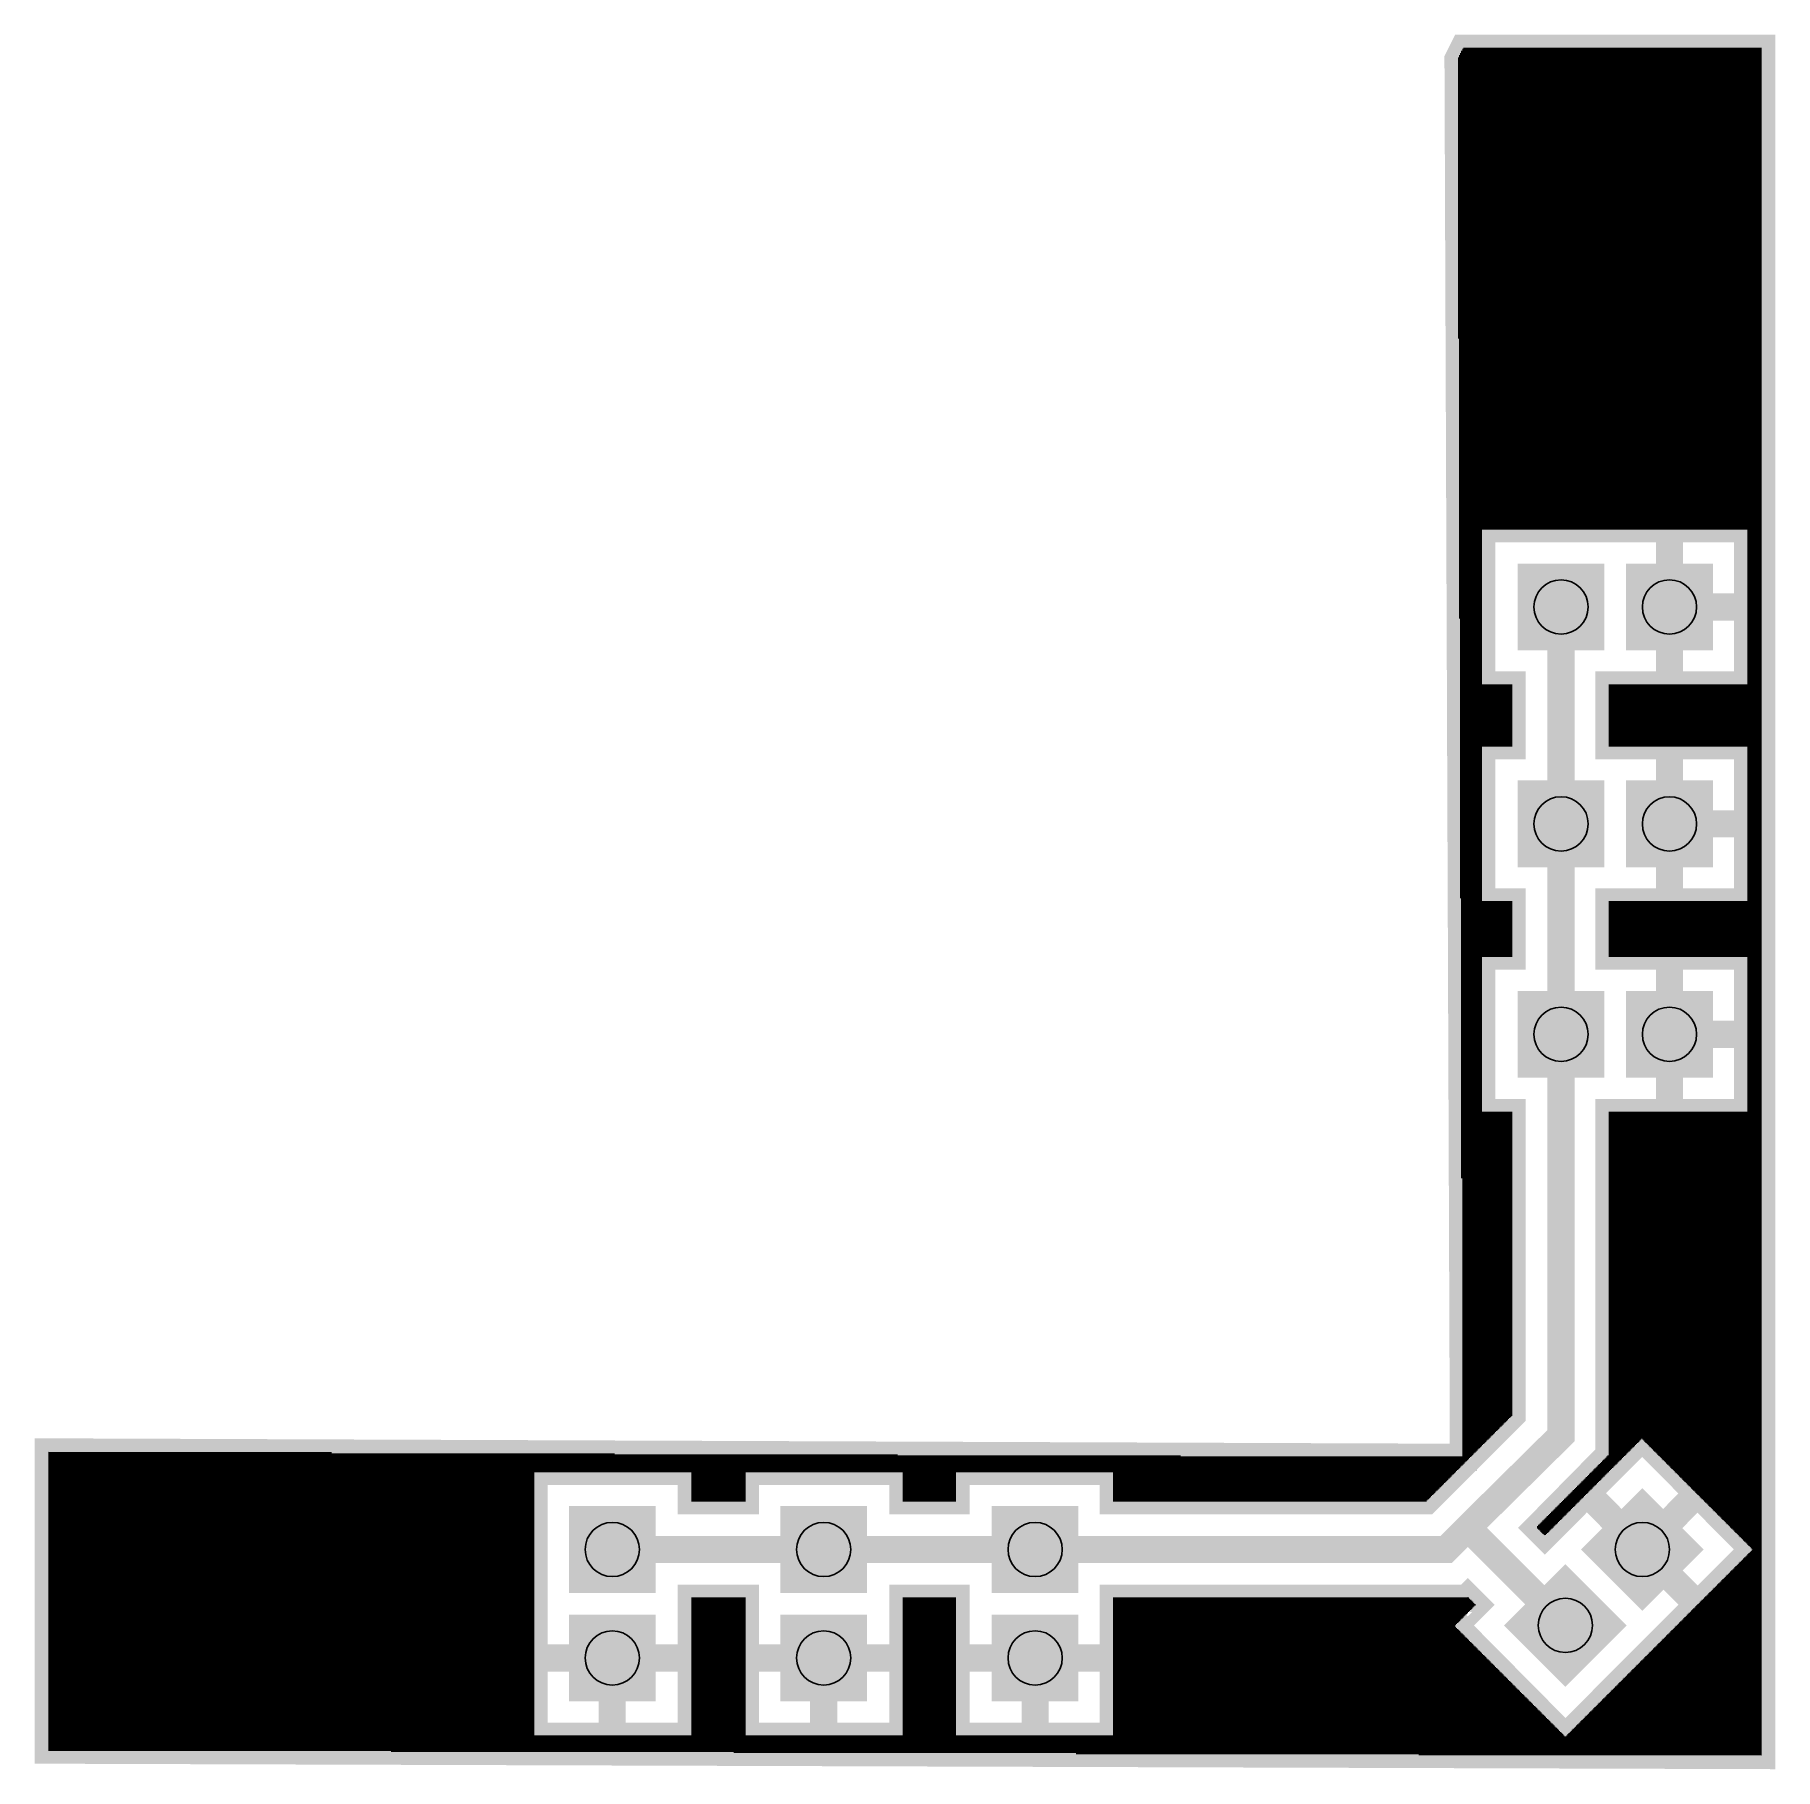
# Model space of a CAD drawing. Extents: x -0.8 to 0.8, y -0.8 to 0.8.
import ezdxf

# ---------------------------------------------------------------- set-up
doc = ezdxf.new("R2010")
doc.units = 0
doc.layers.get('0').update_dxf_attribs({"linetype": 'CONTINUOUS'})

# ---------------------------------------------------------------- blocks, each defined once
blk = doc.blocks.new('RPAD')
blk.add_trace([(-0.5, -0.5), (-0.5, 0.5), (0.5, -0.5), (0.5, 0.5)])

msp = doc.modelspace()

# ---------------------------------------------------------------- linework, layer by layer
for points, const_width in [([(0.51, 0.777), (0.515, -0.512), (-0.79, -0.507), (-0.79, -0.782), (0.79, -0.787), (0.79, 0.787), (0.515, 0.787), (0.51, 0.777)], 0.025), ([(-0.784, -0.787), (0.789, -0.787), (0.789, 0.787), (0.514, 0.787), (0.514, -0.511), (-0.785, -0.511), (-0.784, -0.787)], 0.008), ([(0.777, 0.2), (0.649, 0.2), (0.649, 0.144), (0.777, 0.144), (0.777, 0), (0.649, 0), (0.649, -0.05), (0.777, -0.05), (0.777, -0.194), (0.649, -0.194), (0.649, -0.51), (0.583, -0.577), (0.59, -0.584), (0.68, -0.494), (0.782, -0.597), (0.609, -0.77), (0.507, -0.667), (0.526, -0.648), (0.519, -0.641), (0.518, -0.642), (0.192, -0.642), (0.192, -0.769), (0.047, -0.769), (0.047, -0.642), (-0.002, -0.642), (-0.002, -0.769), (-0.147, -0.769), (-0.147, -0.642), (-0.197, -0.642), (-0.197, -0.769), (-0.342, -0.769), (-0.342, -0.525), (-0.197, -0.525), (-0.197, -0.552), (-0.147, -0.552), (-0.147, -0.525), (-0.002, -0.525), (-0.002, -0.552), (0.047, -0.552), (0.047, -0.525), (0.192, -0.525), (0.192, -0.552), (0.481, -0.552), (0.56, -0.473), (0.56, -0.194), (0.532, -0.194), (0.532, -0.05), (0.56, -0.05), (0.56, 0), (0.532, 0), (0.532, 0.144), (0.56, 0.144), (0.56, 0.2), (0.532, 0.2), (0.532, 0.344), (0.777, 0.344), (0.777, 0.2)], 0.025), ([(0.705, 0.344), (0.705, 0.272)], 0.025), ([(0.605, 0.272), (0.605, 0.072), (0.605, -0.122)], 0.025), ([(0.777, 0.272), (0.705, 0.272)], 0.025), ([(0.705, 0.2), (0.705, 0.272)], 0.025), ([(0.705, 0.144), (0.705, 0.072)], 0.025), ([(0.777, 0.072), (0.705, 0.072)], 0.025), ([(0.705, 0), (0.705, 0.072)], 0.025), ([(0.705, -0.05), (0.705, -0.122)], 0.025), ([(0.12, -0.597), (0.499, -0.597), (0.522, -0.574), (0.605, -0.492), (0.605, -0.122)], 0.025), ([(0.777, -0.122), (0.705, -0.122)], 0.025), ([(0.705, -0.194), (0.705, -0.122)], 0.025), ([(0.629, -0.545), (0.68, -0.597)], 0.025), ([(0.731, -0.545), (0.68, -0.597)], 0.025), ([(0.609, -0.667), (0.522, -0.58), (0.522, -0.574)], 0.025), ([(0.12, -0.597), (-0.075, -0.597), (-0.27, -0.597)], 0.025), ([(0.731, -0.648), (0.68, -0.597)], 0.025), ([(-0.342, -0.697), (-0.27, -0.697)], 0.025), ([(-0.27, -0.769), (-0.27, -0.697)], 0.025), ([(-0.197, -0.697), (-0.27, -0.697)], 0.025), ([(-0.147, -0.697), (-0.075, -0.697)], 0.025), ([(-0.075, -0.769), (-0.075, -0.697)], 0.025), ([(-0.002, -0.697), (-0.075, -0.697)], 0.025), ([(0.047, -0.697), (0.12, -0.697)], 0.025), ([(0.12, -0.769), (0.12, -0.697)], 0.025), ([(0.192, -0.697), (0.12, -0.697)], 0.025)]:
    msp.add_lwpolyline(points, dxfattribs=dict(const_width=const_width))
for points in [[(0.515, 0.787), (0.79, 0.787)], [(0.51, 0.778), (0.79, 0.778)], [(0.51, 0.777), (0.79, 0.777)], [(0.51, 0.776), (0.79, 0.776)], [(0.51, 0.775), (0.79, 0.775)], [(0.51, 0.774), (0.79, 0.774)], [(0.51, 0.773), (0.79, 0.773)], [(0.51, 0.772), (0.79, 0.772)], [(0.51, 0.771), (0.79, 0.771)], [(0.511, 0.78), (0.79, 0.78)], [(0.511, 0.779), (0.79, 0.779)], [(0.512, 0.782), (0.79, 0.782)], [(0.512, 0.781), (0.79, 0.781)], [(0.513, 0.784), (0.79, 0.784)], [(0.513, 0.783), (0.79, 0.783)], [(0.514, 0.786), (0.79, 0.786)], [(0.514, 0.785), (0.79, 0.785)], [(0.51, 0.77), (0.79, 0.77)], [(0.51, 0.769), (0.79, 0.769)], [(0.51, 0.768), (0.79, 0.768)], [(0.51, 0.767), (0.79, 0.767)], [(0.51, 0.766), (0.79, 0.766)], [(0.51, 0.765), (0.79, 0.765)], [(0.51, 0.764), (0.79, 0.764)], [(0.51, 0.763), (0.79, 0.763)], [(0.51, 0.762), (0.79, 0.762)], [(0.51, 0.761), (0.79, 0.761)], [(0.51, 0.76), (0.79, 0.76)], [(0.51, 0.759), (0.79, 0.759)], [(0.51, 0.758), (0.79, 0.758)], [(0.51, 0.757), (0.79, 0.757)], [(0.51, 0.756), (0.79, 0.756)], [(0.51, 0.755), (0.79, 0.755)], [(0.51, 0.754), (0.79, 0.754)], [(0.51, 0.753), (0.79, 0.753)], [(0.51, 0.752), (0.79, 0.752)], [(0.51, 0.751), (0.79, 0.751)], [(0.51, 0.75), (0.79, 0.75)], [(0.51, 0.749), (0.79, 0.749)], [(0.51, 0.748), (0.79, 0.748)], [(0.51, 0.747), (0.79, 0.747)], [(0.51, 0.746), (0.79, 0.746)], [(0.51, 0.745), (0.79, 0.745)], [(0.51, 0.744), (0.79, 0.744)], [(0.51, 0.743), (0.79, 0.743)], [(0.51, 0.742), (0.79, 0.742)], [(0.51, 0.741), (0.79, 0.741)], [(0.51, 0.74), (0.79, 0.74)], [(0.51, 0.739), (0.79, 0.739)], [(0.51, 0.738), (0.79, 0.738)], [(0.51, 0.737), (0.79, 0.737)], [(0.51, 0.736), (0.79, 0.736)], [(0.51, 0.735), (0.79, 0.735)], [(0.51, 0.734), (0.79, 0.734)], [(0.51, 0.733), (0.79, 0.733)], [(0.51, 0.732), (0.79, 0.732)], [(0.51, 0.731), (0.79, 0.731)], [(0.51, 0.73), (0.79, 0.73)], [(0.51, 0.729), (0.79, 0.729)], [(0.51, 0.728), (0.79, 0.728)], [(0.51, 0.727), (0.79, 0.727)], [(0.51, 0.726), (0.79, 0.726)], [(0.51, 0.725), (0.79, 0.725)], [(0.51, 0.724), (0.79, 0.724)], [(0.51, 0.723), (0.79, 0.723)], [(0.51, 0.722), (0.79, 0.722)], [(0.51, 0.721), (0.79, 0.721)], [(0.51, 0.72), (0.79, 0.72)], [(0.51, 0.719), (0.79, 0.719)], [(0.51, 0.718), (0.79, 0.718)], [(0.51, 0.717), (0.79, 0.717)], [(0.51, 0.716), (0.79, 0.716)], [(0.51, 0.715), (0.79, 0.715)], [(0.51, 0.714), (0.79, 0.714)], [(0.51, 0.713), (0.79, 0.713)], [(0.51, 0.712), (0.79, 0.712)], [(0.51, 0.711), (0.79, 0.711)], [(0.51, 0.71), (0.79, 0.71)], [(0.51, 0.709), (0.79, 0.709)], [(0.51, 0.708), (0.79, 0.708)], [(0.51, 0.707), (0.79, 0.707)], [(0.51, 0.706), (0.79, 0.706)], [(0.51, 0.705), (0.79, 0.705)], [(0.51, 0.704), (0.79, 0.704)], [(0.51, 0.703), (0.79, 0.703)], [(0.51, 0.702), (0.79, 0.702)], [(0.51, 0.701), (0.79, 0.701)], [(0.51, 0.7), (0.79, 0.7)], [(0.51, 0.699), (0.79, 0.699)], [(0.51, 0.698), (0.79, 0.698)], [(0.51, 0.697), (0.79, 0.697)], [(0.51, 0.696), (0.79, 0.696)], [(0.51, 0.695), (0.79, 0.695)], [(0.51, 0.694), (0.79, 0.694)], [(0.51, 0.693), (0.79, 0.693)], [(0.51, 0.692), (0.79, 0.692)], [(0.51, 0.691), (0.79, 0.691)], [(0.51, 0.69), (0.79, 0.69)], [(0.51, 0.689), (0.79, 0.689)], [(0.51, 0.688), (0.79, 0.688)], [(0.51, 0.687), (0.79, 0.687)], [(0.51, 0.686), (0.79, 0.686)], [(0.51, 0.685), (0.79, 0.685)], [(0.51, 0.684), (0.79, 0.684)], [(0.51, 0.683), (0.79, 0.683)], [(0.51, 0.682), (0.79, 0.682)], [(0.51, 0.681), (0.79, 0.681)], [(0.51, 0.68), (0.79, 0.68)], [(0.51, 0.679), (0.79, 0.679)], [(0.51, 0.678), (0.79, 0.678)], [(0.51, 0.677), (0.79, 0.677)], [(0.51, 0.676), (0.79, 0.676)], [(0.51, 0.675), (0.79, 0.675)], [(0.51, 0.674), (0.79, 0.674)], [(0.51, 0.673), (0.79, 0.673)], [(0.51, 0.672), (0.79, 0.672)], [(0.51, 0.671), (0.79, 0.671)], [(0.51, 0.67), (0.79, 0.67)], [(0.51, 0.669), (0.79, 0.669)], [(0.51, 0.668), (0.79, 0.668)], [(0.51, 0.667), (0.79, 0.667)], [(0.51, 0.666), (0.79, 0.666)], [(0.51, 0.665), (0.79, 0.665)], [(0.51, 0.664), (0.79, 0.664)], [(0.51, 0.663), (0.79, 0.663)], [(0.51, 0.662), (0.79, 0.662)], [(0.51, 0.661), (0.79, 0.661)], [(0.51, 0.66), (0.79, 0.66)], [(0.51, 0.659), (0.79, 0.659)], [(0.51, 0.658), (0.79, 0.658)], [(0.51, 0.657), (0.79, 0.657)], [(0.51, 0.656), (0.79, 0.656)], [(0.51, 0.655), (0.79, 0.655)], [(0.51, 0.654), (0.79, 0.654)], [(0.51, 0.653), (0.79, 0.653)], [(0.51, 0.652), (0.79, 0.652)], [(0.51, 0.651), (0.79, 0.651)], [(0.51, 0.65), (0.79, 0.65)], [(0.51, 0.649), (0.79, 0.649)], [(0.51, 0.648), (0.79, 0.648)], [(0.51, 0.647), (0.79, 0.647)], [(0.51, 0.646), (0.79, 0.646)], [(0.51, 0.645), (0.79, 0.645)], [(0.51, 0.644), (0.79, 0.644)], [(0.51, 0.643), (0.79, 0.643)], [(0.51, 0.642), (0.79, 0.642)], [(0.51, 0.641), (0.79, 0.641)], [(0.51, 0.64), (0.79, 0.64)], [(0.51, 0.639), (0.79, 0.639)], [(0.51, 0.638), (0.79, 0.638)], [(0.51, 0.637), (0.79, 0.637)], [(0.51, 0.636), (0.79, 0.636)], [(0.51, 0.635), (0.79, 0.635)], [(0.51, 0.634), (0.79, 0.634)], [(0.51, 0.633), (0.79, 0.633)], [(0.51, 0.632), (0.79, 0.632)], [(0.51, 0.631), (0.79, 0.631)], [(0.51, 0.63), (0.79, 0.63)], [(0.51, 0.629), (0.79, 0.629)], [(0.51, 0.628), (0.79, 0.628)], [(0.51, 0.627), (0.79, 0.627)], [(0.51, 0.626), (0.79, 0.626)], [(0.51, 0.625), (0.79, 0.625)], [(0.51, 0.624), (0.79, 0.624)], [(0.51, 0.623), (0.79, 0.623)], [(0.51, 0.622), (0.79, 0.622)], [(0.51, 0.621), (0.79, 0.621)], [(0.51, 0.62), (0.79, 0.62)], [(0.51, 0.619), (0.79, 0.619)], [(0.51, 0.618), (0.79, 0.618)], [(0.51, 0.617), (0.79, 0.617)], [(0.51, 0.616), (0.79, 0.616)], [(0.51, 0.615), (0.79, 0.615)], [(0.51, 0.614), (0.79, 0.614)], [(0.51, 0.613), (0.79, 0.613)], [(0.51, 0.612), (0.79, 0.612)], [(0.51, 0.611), (0.79, 0.611)], [(0.51, 0.61), (0.79, 0.61)], [(0.51, 0.609), (0.79, 0.609)], [(0.51, 0.608), (0.79, 0.608)], [(0.51, 0.607), (0.79, 0.607)], [(0.51, 0.606), (0.79, 0.606)], [(0.51, 0.605), (0.79, 0.605)], [(0.51, 0.604), (0.79, 0.604)], [(0.51, 0.603), (0.79, 0.603)], [(0.51, 0.602), (0.79, 0.602)], [(0.51, 0.601), (0.79, 0.601)], [(0.51, 0.6), (0.79, 0.6)], [(0.51, 0.599), (0.79, 0.599)], [(0.51, 0.598), (0.79, 0.598)], [(0.51, 0.597), (0.79, 0.597)], [(0.51, 0.596), (0.79, 0.596)], [(0.51, 0.595), (0.79, 0.595)], [(0.51, 0.594), (0.79, 0.594)], [(0.51, 0.593), (0.79, 0.593)], [(0.51, 0.592), (0.79, 0.592)], [(0.51, 0.591), (0.79, 0.591)], [(0.51, 0.59), (0.79, 0.59)], [(0.51, 0.589), (0.79, 0.589)], [(0.51, 0.588), (0.79, 0.588)], [(0.51, 0.587), (0.79, 0.587)], [(0.51, 0.586), (0.79, 0.586)], [(0.51, 0.585), (0.79, 0.585)], [(0.51, 0.584), (0.79, 0.584)], [(0.51, 0.583), (0.79, 0.583)], [(0.51, 0.582), (0.79, 0.582)], [(0.51, 0.581), (0.79, 0.581)], [(0.51, 0.58), (0.79, 0.58)], [(0.51, 0.579), (0.79, 0.579)], [(0.51, 0.578), (0.79, 0.578)], [(0.51, 0.577), (0.79, 0.577)], [(0.51, 0.576), (0.79, 0.576)], [(0.51, 0.575), (0.79, 0.575)], [(0.51, 0.574), (0.79, 0.574)], [(0.51, 0.573), (0.79, 0.573)], [(0.51, 0.572), (0.79, 0.572)], [(0.51, 0.571), (0.79, 0.571)], [(0.51, 0.57), (0.79, 0.57)], [(0.51, 0.569), (0.79, 0.569)], [(0.51, 0.568), (0.79, 0.568)], [(0.51, 0.567), (0.79, 0.567)], [(0.51, 0.566), (0.79, 0.566)], [(0.51, 0.565), (0.79, 0.565)], [(0.51, 0.564), (0.79, 0.564)], [(0.51, 0.563), (0.79, 0.563)], [(0.51, 0.562), (0.79, 0.562)], [(0.51, 0.561), (0.79, 0.561)], [(0.51, 0.56), (0.79, 0.56)], [(0.51, 0.559), (0.79, 0.559)], [(0.51, 0.558), (0.79, 0.558)], [(0.51, 0.557), (0.79, 0.557)], [(0.51, 0.556), (0.79, 0.556)], [(0.51, 0.555), (0.79, 0.555)], [(0.51, 0.554), (0.79, 0.554)], [(0.51, 0.553), (0.79, 0.553)], [(0.51, 0.552), (0.79, 0.552)], [(0.51, 0.551), (0.79, 0.551)], [(0.51, 0.55), (0.79, 0.55)], [(0.51, 0.549), (0.79, 0.549)], [(0.51, 0.548), (0.79, 0.548)], [(0.51, 0.547), (0.79, 0.547)], [(0.51, 0.546), (0.79, 0.546)], [(0.51, 0.545), (0.79, 0.545)], [(0.51, 0.544), (0.79, 0.544)], [(0.51, 0.543), (0.79, 0.543)], [(0.51, 0.542), (0.79, 0.542)], [(0.51, 0.541), (0.79, 0.541)], [(0.51, 0.54), (0.79, 0.54)], [(0.51, 0.539), (0.79, 0.539)], [(0.51, 0.538), (0.79, 0.538)], [(0.51, 0.537), (0.79, 0.537)], [(0.51, 0.536), (0.79, 0.536)], [(0.51, 0.535), (0.79, 0.535)], [(0.51, 0.534), (0.79, 0.534)], [(0.51, 0.533), (0.79, 0.533)], [(0.51, 0.532), (0.79, 0.532)], [(0.51, 0.531), (0.79, 0.531)], [(0.51, 0.53), (0.79, 0.53)], [(0.51, 0.529), (0.79, 0.529)], [(0.51, 0.528), (0.79, 0.528)], [(0.51, 0.527), (0.79, 0.527)], [(0.51, 0.526), (0.79, 0.526)], [(0.51, 0.525), (0.79, 0.525)], [(0.51, 0.524), (0.79, 0.524)], [(0.51, 0.523), (0.79, 0.523)], [(0.51, 0.522), (0.79, 0.522)], [(0.51, 0.521), (0.79, 0.521)], [(0.51, 0.52), (0.79, 0.52)], [(0.511, 0.519), (0.79, 0.519)], [(0.511, 0.518), (0.79, 0.518)], [(0.511, 0.517), (0.79, 0.517)], [(0.511, 0.516), (0.79, 0.516)], [(0.511, 0.515), (0.79, 0.515)], [(0.511, 0.514), (0.79, 0.514)], [(0.511, 0.513), (0.79, 0.513)], [(0.511, 0.512), (0.79, 0.512)], [(0.511, 0.511), (0.79, 0.511)], [(0.511, 0.51), (0.79, 0.51)], [(0.511, 0.509), (0.79, 0.509)], [(0.511, 0.508), (0.79, 0.508)], [(0.511, 0.507), (0.79, 0.507)], [(0.511, 0.506), (0.79, 0.506)], [(0.511, 0.505), (0.79, 0.505)], [(0.511, 0.504), (0.79, 0.504)], [(0.511, 0.503), (0.79, 0.503)], [(0.511, 0.502), (0.79, 0.502)], [(0.511, 0.501), (0.79, 0.501)], [(0.511, 0.5), (0.79, 0.5)], [(0.511, 0.499), (0.79, 0.499)], [(0.511, 0.498), (0.79, 0.498)], [(0.511, 0.497), (0.79, 0.497)], [(0.511, 0.496), (0.79, 0.496)], [(0.511, 0.495), (0.79, 0.495)], [(0.511, 0.494), (0.79, 0.494)], [(0.511, 0.493), (0.79, 0.493)], [(0.511, 0.492), (0.79, 0.492)], [(0.511, 0.491), (0.79, 0.491)], [(0.511, 0.49), (0.79, 0.49)], [(0.511, 0.489), (0.79, 0.489)], [(0.511, 0.488), (0.79, 0.488)], [(0.511, 0.487), (0.79, 0.487)], [(0.511, 0.486), (0.79, 0.486)], [(0.511, 0.485), (0.79, 0.485)], [(0.511, 0.484), (0.79, 0.484)], [(0.511, 0.483), (0.79, 0.483)], [(0.511, 0.482), (0.79, 0.482)], [(0.511, 0.481), (0.79, 0.481)], [(0.511, 0.48), (0.79, 0.48)], [(0.511, 0.479), (0.79, 0.479)], [(0.511, 0.478), (0.79, 0.478)], [(0.511, 0.477), (0.79, 0.477)], [(0.511, 0.476), (0.79, 0.476)], [(0.511, 0.475), (0.79, 0.475)], [(0.511, 0.474), (0.79, 0.474)], [(0.511, 0.473), (0.79, 0.473)], [(0.511, 0.472), (0.79, 0.472)], [(0.511, 0.471), (0.79, 0.471)], [(0.511, 0.47), (0.79, 0.47)], [(0.511, 0.469), (0.79, 0.469)], [(0.511, 0.468), (0.79, 0.468)], [(0.511, 0.467), (0.79, 0.467)], [(0.511, 0.466), (0.79, 0.466)], [(0.511, 0.465), (0.79, 0.465)], [(0.511, 0.464), (0.79, 0.464)], [(0.511, 0.463), (0.79, 0.463)], [(0.511, 0.462), (0.79, 0.462)], [(0.511, 0.461), (0.79, 0.461)], [(0.511, 0.46), (0.79, 0.46)], [(0.511, 0.459), (0.79, 0.459)], [(0.511, 0.458), (0.79, 0.458)], [(0.511, 0.457), (0.79, 0.457)], [(0.511, 0.456), (0.79, 0.456)], [(0.511, 0.455), (0.79, 0.455)], [(0.511, 0.454), (0.79, 0.454)], [(0.511, 0.453), (0.79, 0.453)], [(0.511, 0.452), (0.79, 0.452)], [(0.511, 0.451), (0.79, 0.451)], [(0.511, 0.45), (0.79, 0.45)], [(0.511, 0.449), (0.79, 0.449)], [(0.511, 0.448), (0.79, 0.448)], [(0.511, 0.447), (0.79, 0.447)], [(0.511, 0.446), (0.79, 0.446)], [(0.511, 0.445), (0.79, 0.445)], [(0.511, 0.444), (0.79, 0.444)], [(0.511, 0.443), (0.79, 0.443)], [(0.511, 0.442), (0.79, 0.442)], [(0.511, 0.441), (0.79, 0.441)], [(0.511, 0.44), (0.79, 0.44)], [(0.511, 0.439), (0.79, 0.439)], [(0.511, 0.438), (0.79, 0.438)], [(0.511, 0.437), (0.79, 0.437)], [(0.511, 0.436), (0.79, 0.436)], [(0.511, 0.435), (0.79, 0.435)], [(0.511, 0.434), (0.79, 0.434)], [(0.511, 0.433), (0.79, 0.433)], [(0.511, 0.432), (0.79, 0.432)], [(0.511, 0.431), (0.79, 0.431)], [(0.511, 0.43), (0.79, 0.43)], [(0.511, 0.429), (0.79, 0.429)], [(0.511, 0.428), (0.79, 0.428)], [(0.511, 0.427), (0.79, 0.427)], [(0.511, 0.426), (0.79, 0.426)], [(0.511, 0.425), (0.79, 0.425)], [(0.511, 0.424), (0.79, 0.424)], [(0.511, 0.423), (0.79, 0.423)], [(0.511, 0.422), (0.79, 0.422)], [(0.511, 0.421), (0.79, 0.421)], [(0.511, 0.42), (0.79, 0.42)], [(0.511, 0.419), (0.79, 0.419)], [(0.511, 0.418), (0.79, 0.418)], [(0.511, 0.417), (0.79, 0.417)], [(0.511, 0.416), (0.79, 0.416)], [(0.511, 0.415), (0.79, 0.415)], [(0.511, 0.414), (0.79, 0.414)], [(0.511, 0.413), (0.79, 0.413)], [(0.511, 0.412), (0.79, 0.412)], [(0.511, 0.411), (0.79, 0.411)], [(0.511, 0.41), (0.79, 0.41)], [(0.511, 0.409), (0.79, 0.409)], [(0.511, 0.408), (0.79, 0.408)], [(0.511, 0.407), (0.79, 0.407)], [(0.511, 0.406), (0.79, 0.406)], [(0.511, 0.405), (0.79, 0.405)], [(0.511, 0.404), (0.79, 0.404)], [(0.511, 0.403), (0.79, 0.403)], [(0.511, 0.402), (0.79, 0.402)], [(0.511, 0.401), (0.79, 0.401)], [(0.511, 0.4), (0.79, 0.4)], [(0.511, 0.399), (0.79, 0.399)], [(0.511, 0.398), (0.79, 0.398)], [(0.511, 0.397), (0.79, 0.397)], [(0.511, 0.396), (0.79, 0.396)], [(0.511, 0.395), (0.79, 0.395)], [(0.511, 0.394), (0.79, 0.394)], [(0.511, 0.393), (0.79, 0.393)], [(0.511, 0.392), (0.79, 0.392)], [(0.511, 0.391), (0.79, 0.391)], [(0.511, 0.39), (0.79, 0.39)], [(0.511, 0.389), (0.79, 0.389)], [(0.511, 0.388), (0.79, 0.388)], [(0.511, 0.387), (0.79, 0.387)], [(0.511, 0.386), (0.79, 0.386)], [(0.511, 0.385), (0.79, 0.385)], [(0.511, 0.384), (0.79, 0.384)], [(0.511, 0.383), (0.79, 0.383)], [(0.511, 0.382), (0.79, 0.382)], [(0.511, 0.381), (0.79, 0.381)], [(0.511, 0.38), (0.79, 0.38)], [(0.511, 0.379), (0.79, 0.379)], [(0.511, 0.378), (0.79, 0.378)], [(0.511, 0.377), (0.79, 0.377)], [(0.511, 0.376), (0.79, 0.376)], [(0.511, 0.375), (0.79, 0.375)], [(0.511, 0.374), (0.79, 0.374)], [(0.511, 0.373), (0.79, 0.373)], [(0.511, 0.372), (0.79, 0.372)], [(0.511, 0.371), (0.79, 0.371)], [(0.511, 0.37), (0.79, 0.37)], [(0.511, 0.369), (0.79, 0.369)], [(0.511, 0.368), (0.79, 0.368)], [(0.511, 0.367), (0.79, 0.367)], [(0.511, 0.366), (0.79, 0.366)], [(0.511, 0.365), (0.79, 0.365)], [(0.511, 0.364), (0.79, 0.364)], [(0.511, 0.363), (0.79, 0.363)], [(0.511, 0.362), (0.79, 0.362)], [(0.511, 0.361), (0.79, 0.361)], [(0.511, 0.36), (0.79, 0.36)], [(0.511, 0.359), (0.79, 0.359)], [(0.511, 0.358), (0.79, 0.358)], [(0.511, 0.357), (0.79, 0.357)], [(0.511, 0.356), (0.79, 0.356)], [(0.511, 0.355), (0.79, 0.355)], [(0.511, 0.354), (0.79, 0.354)], [(0.511, 0.353), (0.79, 0.353)], [(0.511, 0.352), (0.79, 0.352)], [(0.511, 0.351), (0.79, 0.351)], [(0.511, 0.35), (0.79, 0.35)], [(0.511, 0.349), (0.79, 0.349)], [(0.511, 0.348), (0.79, 0.348)], [(0.511, 0.347), (0.79, 0.347)], [(0.511, 0.346), (0.79, 0.346)], [(0.511, 0.345), (0.79, 0.345)], [(0.511, 0.344), (0.79, 0.344)], [(0.511, 0.343), (0.532, 0.343)], [(0.511, 0.342), (0.532, 0.342)], [(0.511, 0.341), (0.532, 0.341)], [(0.511, 0.34), (0.532, 0.34)], [(0.511, 0.339), (0.532, 0.339)], [(0.511, 0.338), (0.532, 0.338)], [(0.777, 0.343), (0.79, 0.343)], [(0.777, 0.342), (0.79, 0.342)], [(0.777, 0.341), (0.79, 0.341)], [(0.777, 0.34), (0.79, 0.34)], [(0.777, 0.339), (0.79, 0.339)], [(0.777, 0.338), (0.79, 0.338)], [(0.511, 0.337), (0.532, 0.337)], [(0.511, 0.336), (0.532, 0.336)], [(0.511, 0.335), (0.532, 0.335)], [(0.511, 0.334), (0.532, 0.334)], [(0.511, 0.333), (0.532, 0.333)], [(0.511, 0.332), (0.532, 0.332)], [(0.511, 0.331), (0.532, 0.331)], [(0.511, 0.33), (0.532, 0.33)], [(0.511, 0.329), (0.532, 0.329)], [(0.511, 0.328), (0.532, 0.328)], [(0.511, 0.327), (0.532, 0.327)], [(0.511, 0.326), (0.532, 0.326)], [(0.511, 0.325), (0.532, 0.325)], [(0.511, 0.324), (0.532, 0.324)], [(0.511, 0.323), (0.532, 0.323)], [(0.511, 0.322), (0.532, 0.322)], [(0.511, 0.321), (0.532, 0.321)], [(0.777, 0.337), (0.79, 0.337)], [(0.777, 0.336), (0.79, 0.336)], [(0.777, 0.335), (0.79, 0.335)], [(0.777, 0.334), (0.79, 0.334)], [(0.777, 0.333), (0.79, 0.333)], [(0.777, 0.332), (0.79, 0.332)], [(0.777, 0.331), (0.79, 0.331)], [(0.777, 0.33), (0.79, 0.33)], [(0.777, 0.329), (0.79, 0.329)], [(0.777, 0.328), (0.79, 0.328)], [(0.777, 0.327), (0.79, 0.327)], [(0.777, 0.326), (0.79, 0.326)], [(0.777, 0.325), (0.79, 0.325)], [(0.777, 0.324), (0.79, 0.324)], [(0.777, 0.323), (0.79, 0.323)], [(0.777, 0.322), (0.79, 0.322)], [(0.777, 0.321), (0.79, 0.321)], [(0.511, 0.32), (0.532, 0.32)], [(0.511, 0.319), (0.532, 0.319)], [(0.511, 0.318), (0.532, 0.318)], [(0.511, 0.317), (0.532, 0.317)], [(0.511, 0.316), (0.532, 0.316)], [(0.511, 0.315), (0.532, 0.315)], [(0.511, 0.314), (0.532, 0.314)], [(0.511, 0.313), (0.532, 0.313)], [(0.511, 0.312), (0.532, 0.312)], [(0.511, 0.311), (0.532, 0.311)], [(0.511, 0.31), (0.532, 0.31)], [(0.511, 0.309), (0.532, 0.309)], [(0.511, 0.308), (0.532, 0.308)], [(0.511, 0.307), (0.532, 0.307)], [(0.511, 0.306), (0.532, 0.306)], [(0.511, 0.305), (0.532, 0.305)], [(0.777, 0.32), (0.79, 0.32)], [(0.777, 0.319), (0.79, 0.319)], [(0.777, 0.318), (0.79, 0.318)], [(0.777, 0.317), (0.79, 0.317)], [(0.777, 0.316), (0.79, 0.316)], [(0.777, 0.315), (0.79, 0.315)], [(0.777, 0.314), (0.79, 0.314)], [(0.777, 0.313), (0.79, 0.313)], [(0.777, 0.312), (0.79, 0.312)], [(0.777, 0.311), (0.79, 0.311)], [(0.777, 0.31), (0.79, 0.31)], [(0.777, 0.309), (0.79, 0.309)], [(0.777, 0.308), (0.79, 0.308)], [(0.777, 0.307), (0.79, 0.307)], [(0.777, 0.306), (0.79, 0.306)], [(0.777, 0.305), (0.79, 0.305)], [(0.511, 0.304), (0.532, 0.304)], [(0.511, 0.303), (0.532, 0.303)], [(0.511, 0.302), (0.532, 0.302)], [(0.511, 0.301), (0.532, 0.301)], [(0.511, 0.3), (0.532, 0.3)], [(0.511, 0.299), (0.532, 0.299)], [(0.511, 0.298), (0.532, 0.298)], [(0.511, 0.297), (0.532, 0.297)], [(0.511, 0.296), (0.532, 0.296)], [(0.511, 0.295), (0.532, 0.295)], [(0.511, 0.294), (0.532, 0.294)], [(0.511, 0.293), (0.532, 0.293)], [(0.511, 0.292), (0.532, 0.292)], [(0.511, 0.291), (0.532, 0.291)], [(0.511, 0.29), (0.532, 0.29)], [(0.511, 0.289), (0.532, 0.289)], [(0.777, 0.304), (0.79, 0.304)], [(0.777, 0.303), (0.79, 0.303)], [(0.777, 0.302), (0.79, 0.302)], [(0.777, 0.301), (0.79, 0.301)], [(0.777, 0.3), (0.79, 0.3)], [(0.777, 0.299), (0.79, 0.299)], [(0.777, 0.298), (0.79, 0.298)], [(0.777, 0.297), (0.79, 0.297)], [(0.777, 0.296), (0.79, 0.296)], [(0.777, 0.295), (0.79, 0.295)], [(0.777, 0.294), (0.79, 0.294)], [(0.777, 0.293), (0.79, 0.293)], [(0.777, 0.292), (0.79, 0.292)], [(0.777, 0.291), (0.79, 0.291)], [(0.777, 0.29), (0.79, 0.29)], [(0.777, 0.289), (0.79, 0.289)], [(0.511, 0.288), (0.532, 0.288)], [(0.511, 0.287), (0.532, 0.287)], [(0.511, 0.286), (0.532, 0.286)], [(0.511, 0.285), (0.532, 0.285)], [(0.511, 0.284), (0.532, 0.284)], [(0.511, 0.283), (0.532, 0.283)], [(0.511, 0.282), (0.532, 0.282)], [(0.511, 0.281), (0.532, 0.281)], [(0.511, 0.28), (0.532, 0.28)], [(0.511, 0.279), (0.532, 0.279)], [(0.511, 0.278), (0.532, 0.278)], [(0.511, 0.277), (0.532, 0.277)], [(0.511, 0.276), (0.532, 0.276)], [(0.511, 0.275), (0.532, 0.275)], [(0.511, 0.274), (0.532, 0.274)], [(0.511, 0.273), (0.532, 0.273)], [(0.777, 0.288), (0.79, 0.288)], [(0.777, 0.287), (0.79, 0.287)], [(0.777, 0.286), (0.79, 0.286)], [(0.777, 0.285), (0.79, 0.285)], [(0.777, 0.284), (0.79, 0.284)], [(0.777, 0.283), (0.79, 0.283)], [(0.777, 0.282), (0.79, 0.282)], [(0.777, 0.281), (0.79, 0.281)], [(0.777, 0.28), (0.79, 0.28)], [(0.777, 0.279), (0.79, 0.279)], [(0.777, 0.278), (0.79, 0.278)], [(0.777, 0.277), (0.79, 0.277)], [(0.777, 0.276), (0.79, 0.276)], [(0.777, 0.275), (0.79, 0.275)], [(0.777, 0.274), (0.79, 0.274)], [(0.777, 0.273), (0.79, 0.273)], [(0.511, 0.272), (0.532, 0.272)], [(0.511, 0.271), (0.532, 0.271)], [(0.511, 0.27), (0.532, 0.27)], [(0.511, 0.269), (0.532, 0.269)], [(0.511, 0.268), (0.532, 0.268)], [(0.511, 0.267), (0.532, 0.267)], [(0.511, 0.266), (0.532, 0.266)], [(0.511, 0.265), (0.532, 0.265)], [(0.511, 0.264), (0.532, 0.264)], [(0.511, 0.263), (0.532, 0.263)], [(0.511, 0.262), (0.532, 0.262)], [(0.512, 0.261), (0.532, 0.261)], [(0.512, 0.26), (0.532, 0.26)], [(0.512, 0.259), (0.532, 0.259)], [(0.512, 0.258), (0.532, 0.258)], [(0.512, 0.257), (0.532, 0.257)], [(0.777, 0.272), (0.79, 0.272)], [(0.777, 0.271), (0.79, 0.271)], [(0.777, 0.27), (0.79, 0.27)], [(0.777, 0.269), (0.79, 0.269)], [(0.777, 0.268), (0.79, 0.268)], [(0.777, 0.267), (0.79, 0.267)], [(0.777, 0.266), (0.79, 0.266)], [(0.777, 0.265), (0.79, 0.265)], [(0.777, 0.264), (0.79, 0.264)], [(0.777, 0.263), (0.79, 0.263)], [(0.777, 0.262), (0.79, 0.262)], [(0.777, 0.261), (0.79, 0.261)], [(0.777, 0.26), (0.79, 0.26)], [(0.777, 0.259), (0.79, 0.259)], [(0.777, 0.258), (0.79, 0.258)], [(0.777, 0.257), (0.79, 0.257)], [(0.512, 0.256), (0.532, 0.256)], [(0.512, 0.255), (0.532, 0.255)], [(0.512, 0.254), (0.532, 0.254)], [(0.512, 0.253), (0.532, 0.253)], [(0.512, 0.252), (0.532, 0.252)], [(0.512, 0.251), (0.532, 0.251)], [(0.512, 0.25), (0.532, 0.25)], [(0.512, 0.249), (0.532, 0.249)], [(0.512, 0.248), (0.532, 0.248)], [(0.512, 0.247), (0.532, 0.247)], [(0.512, 0.246), (0.532, 0.246)], [(0.512, 0.245), (0.532, 0.245)], [(0.512, 0.244), (0.532, 0.244)], [(0.512, 0.243), (0.532, 0.243)], [(0.512, 0.242), (0.532, 0.242)], [(0.512, 0.241), (0.532, 0.241)], [(0.777, 0.256), (0.79, 0.256)], [(0.777, 0.255), (0.79, 0.255)], [(0.777, 0.254), (0.79, 0.254)], [(0.777, 0.253), (0.79, 0.253)], [(0.777, 0.252), (0.79, 0.252)], [(0.777, 0.251), (0.79, 0.251)], [(0.777, 0.25), (0.79, 0.25)], [(0.777, 0.249), (0.79, 0.249)], [(0.777, 0.248), (0.79, 0.248)], [(0.777, 0.247), (0.79, 0.247)], [(0.777, 0.246), (0.79, 0.246)], [(0.777, 0.245), (0.79, 0.245)], [(0.777, 0.244), (0.79, 0.244)], [(0.777, 0.243), (0.79, 0.243)], [(0.777, 0.242), (0.79, 0.242)], [(0.777, 0.241), (0.79, 0.241)], [(0.512, 0.24), (0.532, 0.24)], [(0.512, 0.239), (0.532, 0.239)], [(0.512, 0.238), (0.532, 0.238)], [(0.512, 0.237), (0.532, 0.237)], [(0.512, 0.236), (0.532, 0.236)], [(0.512, 0.235), (0.532, 0.235)], [(0.512, 0.234), (0.532, 0.234)], [(0.512, 0.233), (0.532, 0.233)], [(0.512, 0.232), (0.532, 0.232)], [(0.512, 0.231), (0.532, 0.231)], [(0.512, 0.23), (0.532, 0.23)], [(0.512, 0.229), (0.532, 0.229)], [(0.512, 0.228), (0.532, 0.228)], [(0.512, 0.227), (0.532, 0.227)], [(0.512, 0.226), (0.532, 0.226)], [(0.512, 0.225), (0.532, 0.225)], [(0.777, 0.24), (0.79, 0.24)], [(0.777, 0.239), (0.79, 0.239)], [(0.777, 0.238), (0.79, 0.238)], [(0.777, 0.237), (0.79, 0.237)], [(0.777, 0.236), (0.79, 0.236)], [(0.777, 0.235), (0.79, 0.235)], [(0.777, 0.234), (0.79, 0.234)], [(0.777, 0.233), (0.79, 0.233)], [(0.777, 0.232), (0.79, 0.232)], [(0.777, 0.231), (0.79, 0.231)], [(0.777, 0.23), (0.79, 0.23)], [(0.777, 0.229), (0.79, 0.229)], [(0.777, 0.228), (0.79, 0.228)], [(0.777, 0.227), (0.79, 0.227)], [(0.777, 0.226), (0.79, 0.226)], [(0.777, 0.225), (0.79, 0.225)], [(0.512, 0.224), (0.532, 0.224)], [(0.512, 0.223), (0.532, 0.223)], [(0.512, 0.222), (0.532, 0.222)], [(0.512, 0.221), (0.532, 0.221)], [(0.512, 0.22), (0.532, 0.22)], [(0.512, 0.219), (0.532, 0.219)], [(0.512, 0.218), (0.532, 0.218)], [(0.512, 0.217), (0.532, 0.217)], [(0.512, 0.216), (0.532, 0.216)], [(0.512, 0.215), (0.532, 0.215)], [(0.512, 0.214), (0.532, 0.214)], [(0.512, 0.213), (0.532, 0.213)], [(0.512, 0.212), (0.532, 0.212)], [(0.512, 0.211), (0.532, 0.211)], [(0.512, 0.21), (0.532, 0.21)], [(0.512, 0.209), (0.532, 0.209)], [(0.777, 0.224), (0.79, 0.224)], [(0.777, 0.223), (0.79, 0.223)], [(0.777, 0.222), (0.79, 0.222)], [(0.777, 0.221), (0.79, 0.221)], [(0.777, 0.22), (0.79, 0.22)], [(0.777, 0.219), (0.79, 0.219)], [(0.777, 0.218), (0.79, 0.218)], [(0.777, 0.217), (0.79, 0.217)], [(0.777, 0.216), (0.79, 0.216)], [(0.777, 0.215), (0.79, 0.215)], [(0.777, 0.214), (0.79, 0.214)], [(0.777, 0.213), (0.79, 0.213)], [(0.777, 0.212), (0.79, 0.212)], [(0.777, 0.211), (0.79, 0.211)], [(0.777, 0.21), (0.79, 0.21)], [(0.777, 0.209), (0.79, 0.209)], [(0.512, 0.208), (0.532, 0.208)], [(0.512, 0.207), (0.532, 0.207)], [(0.512, 0.206), (0.532, 0.206)], [(0.512, 0.205), (0.532, 0.205)], [(0.512, 0.204), (0.532, 0.204)], [(0.512, 0.203), (0.532, 0.203)], [(0.512, 0.202), (0.532, 0.202)], [(0.512, 0.201), (0.532, 0.201)], [(0.512, 0.2), (0.56, 0.2)], [(0.512, 0.199), (0.56, 0.199)], [(0.512, 0.198), (0.56, 0.198)], [(0.512, 0.197), (0.56, 0.197)], [(0.512, 0.196), (0.56, 0.196)], [(0.512, 0.195), (0.56, 0.195)], [(0.512, 0.194), (0.56, 0.194)], [(0.512, 0.193), (0.56, 0.193)], [(0.649, 0.2), (0.79, 0.2)], [(0.649, 0.199), (0.79, 0.199)], [(0.649, 0.198), (0.79, 0.198)], [(0.649, 0.197), (0.79, 0.197)], [(0.649, 0.196), (0.79, 0.196)], [(0.649, 0.195), (0.79, 0.195)], [(0.649, 0.194), (0.79, 0.194)], [(0.649, 0.193), (0.79, 0.193)], [(0.777, 0.208), (0.79, 0.208)], [(0.777, 0.207), (0.79, 0.207)], [(0.777, 0.206), (0.79, 0.206)], [(0.777, 0.205), (0.79, 0.205)], [(0.777, 0.204), (0.79, 0.204)], [(0.777, 0.203), (0.79, 0.203)], [(0.777, 0.202), (0.79, 0.202)], [(0.777, 0.201), (0.79, 0.201)], [(0.512, 0.192), (0.56, 0.192)], [(0.512, 0.191), (0.56, 0.191)], [(0.512, 0.19), (0.56, 0.19)], [(0.512, 0.189), (0.56, 0.189)], [(0.512, 0.188), (0.56, 0.188)], [(0.512, 0.187), (0.56, 0.187)], [(0.512, 0.186), (0.56, 0.186)], [(0.512, 0.185), (0.56, 0.185)], [(0.512, 0.184), (0.56, 0.184)], [(0.512, 0.183), (0.56, 0.183)], [(0.512, 0.182), (0.56, 0.182)], [(0.512, 0.181), (0.56, 0.181)], [(0.512, 0.18), (0.56, 0.18)], [(0.512, 0.179), (0.56, 0.179)], [(0.512, 0.178), (0.56, 0.178)], [(0.512, 0.177), (0.56, 0.177)], [(0.649, 0.192), (0.79, 0.192)], [(0.649, 0.191), (0.79, 0.191)], [(0.649, 0.19), (0.79, 0.19)], [(0.649, 0.189), (0.79, 0.189)], [(0.649, 0.188), (0.79, 0.188)], [(0.649, 0.187), (0.79, 0.187)], [(0.649, 0.186), (0.79, 0.186)], [(0.649, 0.185), (0.79, 0.185)], [(0.649, 0.184), (0.79, 0.184)], [(0.649, 0.183), (0.79, 0.183)], [(0.649, 0.182), (0.79, 0.182)], [(0.649, 0.181), (0.79, 0.181)], [(0.649, 0.18), (0.79, 0.18)], [(0.649, 0.179), (0.79, 0.179)], [(0.649, 0.178), (0.79, 0.178)], [(0.649, 0.177), (0.79, 0.177)], [(0.512, 0.176), (0.56, 0.176)], [(0.512, 0.175), (0.56, 0.175)], [(0.512, 0.174), (0.56, 0.174)], [(0.512, 0.173), (0.56, 0.173)], [(0.512, 0.172), (0.56, 0.172)], [(0.512, 0.171), (0.56, 0.171)], [(0.512, 0.17), (0.56, 0.17)], [(0.512, 0.169), (0.56, 0.169)], [(0.512, 0.168), (0.56, 0.168)], [(0.512, 0.167), (0.56, 0.167)], [(0.512, 0.166), (0.56, 0.166)], [(0.512, 0.165), (0.56, 0.165)], [(0.512, 0.164), (0.56, 0.164)], [(0.512, 0.163), (0.56, 0.163)], [(0.512, 0.162), (0.56, 0.162)], [(0.512, 0.161), (0.56, 0.161)], [(0.649, 0.176), (0.79, 0.176)], [(0.649, 0.175), (0.79, 0.175)], [(0.649, 0.174), (0.79, 0.174)], [(0.649, 0.173), (0.79, 0.173)], [(0.649, 0.172), (0.79, 0.172)], [(0.649, 0.171), (0.79, 0.171)], [(0.649, 0.17), (0.79, 0.17)], [(0.649, 0.169), (0.79, 0.169)], [(0.649, 0.168), (0.79, 0.168)], [(0.649, 0.167), (0.79, 0.167)], [(0.649, 0.166), (0.79, 0.166)], [(0.649, 0.165), (0.79, 0.165)], [(0.649, 0.164), (0.79, 0.164)], [(0.649, 0.163), (0.79, 0.163)], [(0.649, 0.162), (0.79, 0.162)], [(0.649, 0.161), (0.79, 0.161)], [(0.512, 0.16), (0.56, 0.16)], [(0.512, 0.159), (0.56, 0.159)], [(0.512, 0.158), (0.56, 0.158)], [(0.512, 0.157), (0.56, 0.157)], [(0.512, 0.156), (0.56, 0.156)], [(0.512, 0.155), (0.56, 0.155)], [(0.512, 0.154), (0.56, 0.154)], [(0.512, 0.153), (0.56, 0.153)], [(0.512, 0.152), (0.56, 0.152)], [(0.512, 0.151), (0.56, 0.151)], [(0.512, 0.15), (0.56, 0.15)], [(0.512, 0.149), (0.56, 0.149)], [(0.512, 0.148), (0.56, 0.148)], [(0.512, 0.147), (0.56, 0.147)], [(0.512, 0.146), (0.56, 0.146)], [(0.512, 0.145), (0.56, 0.145)], [(0.649, 0.16), (0.79, 0.16)], [(0.649, 0.159), (0.79, 0.159)], [(0.649, 0.158), (0.79, 0.158)], [(0.649, 0.157), (0.79, 0.157)], [(0.649, 0.156), (0.79, 0.156)], [(0.649, 0.155), (0.79, 0.155)], [(0.649, 0.154), (0.79, 0.154)], [(0.649, 0.153), (0.79, 0.153)], [(0.649, 0.152), (0.79, 0.152)], [(0.649, 0.151), (0.79, 0.151)], [(0.649, 0.15), (0.79, 0.15)], [(0.649, 0.149), (0.79, 0.149)], [(0.649, 0.148), (0.79, 0.148)], [(0.649, 0.147), (0.79, 0.147)], [(0.649, 0.146), (0.79, 0.146)], [(0.649, 0.145), (0.79, 0.145)], [(0.512, 0.144), (0.56, 0.144)], [(0.512, 0.143), (0.532, 0.143)], [(0.512, 0.142), (0.532, 0.142)], [(0.512, 0.141), (0.532, 0.141)], [(0.512, 0.14), (0.532, 0.14)], [(0.512, 0.139), (0.532, 0.139)], [(0.512, 0.138), (0.532, 0.138)], [(0.512, 0.137), (0.532, 0.137)], [(0.512, 0.136), (0.532, 0.136)], [(0.512, 0.135), (0.532, 0.135)], [(0.512, 0.134), (0.532, 0.134)], [(0.512, 0.133), (0.532, 0.133)], [(0.512, 0.132), (0.532, 0.132)], [(0.512, 0.131), (0.532, 0.131)], [(0.512, 0.13), (0.532, 0.13)], [(0.512, 0.129), (0.532, 0.129)], [(0.649, 0.144), (0.79, 0.144)], [(0.777, 0.143), (0.79, 0.143)], [(0.777, 0.142), (0.79, 0.142)], [(0.777, 0.141), (0.79, 0.141)], [(0.777, 0.14), (0.79, 0.14)], [(0.777, 0.139), (0.79, 0.139)], [(0.777, 0.138), (0.79, 0.138)], [(0.777, 0.137), (0.79, 0.137)], [(0.777, 0.136), (0.79, 0.136)], [(0.777, 0.135), (0.79, 0.135)], [(0.777, 0.134), (0.79, 0.134)], [(0.777, 0.133), (0.79, 0.133)], [(0.777, 0.132), (0.79, 0.132)], [(0.777, 0.131), (0.79, 0.131)], [(0.777, 0.13), (0.79, 0.13)], [(0.777, 0.129), (0.79, 0.129)], [(0.512, 0.128), (0.532, 0.128)], [(0.512, 0.127), (0.532, 0.127)], [(0.512, 0.126), (0.532, 0.126)], [(0.512, 0.125), (0.532, 0.125)], [(0.512, 0.124), (0.532, 0.124)], [(0.512, 0.123), (0.532, 0.123)], [(0.512, 0.122), (0.532, 0.122)], [(0.512, 0.121), (0.532, 0.121)], [(0.512, 0.12), (0.532, 0.12)], [(0.512, 0.119), (0.532, 0.119)], [(0.512, 0.118), (0.532, 0.118)], [(0.512, 0.117), (0.532, 0.117)], [(0.512, 0.116), (0.532, 0.116)], [(0.512, 0.115), (0.532, 0.115)], [(0.512, 0.114), (0.532, 0.114)], [(0.512, 0.113), (0.532, 0.113)], [(0.777, 0.128), (0.79, 0.128)], [(0.777, 0.127), (0.79, 0.127)], [(0.777, 0.126), (0.79, 0.126)], [(0.777, 0.125), (0.79, 0.125)], [(0.777, 0.124), (0.79, 0.124)], [(0.777, 0.123), (0.79, 0.123)], [(0.777, 0.122), (0.79, 0.122)], [(0.777, 0.121), (0.79, 0.121)], [(0.777, 0.12), (0.79, 0.12)], [(0.777, 0.119), (0.79, 0.119)], [(0.777, 0.118), (0.79, 0.118)], [(0.777, 0.117), (0.79, 0.117)], [(0.777, 0.116), (0.79, 0.116)], [(0.777, 0.115), (0.79, 0.115)], [(0.777, 0.114), (0.79, 0.114)], [(0.777, 0.113), (0.79, 0.113)], [(0.512, 0.112), (0.532, 0.112)], [(0.512, 0.111), (0.532, 0.111)], [(0.512, 0.11), (0.532, 0.11)], [(0.512, 0.109), (0.532, 0.109)], [(0.512, 0.108), (0.532, 0.108)], [(0.512, 0.107), (0.532, 0.107)], [(0.512, 0.106), (0.532, 0.106)], [(0.512, 0.105), (0.532, 0.105)], [(0.512, 0.104), (0.532, 0.104)], [(0.512, 0.103), (0.532, 0.103)], [(0.512, 0.102), (0.532, 0.102)], [(0.512, 0.101), (0.532, 0.101)], [(0.512, 0.1), (0.532, 0.1)], [(0.512, 0.099), (0.532, 0.099)], [(0.512, 0.098), (0.532, 0.098)], [(0.512, 0.097), (0.532, 0.097)], [(0.777, 0.112), (0.79, 0.112)], [(0.777, 0.111), (0.79, 0.111)], [(0.777, 0.11), (0.79, 0.11)], [(0.777, 0.109), (0.79, 0.109)], [(0.777, 0.108), (0.79, 0.108)], [(0.777, 0.107), (0.79, 0.107)], [(0.777, 0.106), (0.79, 0.106)], [(0.777, 0.105), (0.79, 0.105)], [(0.777, 0.104), (0.79, 0.104)], [(0.777, 0.103), (0.79, 0.103)], [(0.777, 0.102), (0.79, 0.102)], [(0.777, 0.101), (0.79, 0.101)], [(0.777, 0.1), (0.79, 0.1)], [(0.777, 0.099), (0.79, 0.099)], [(0.777, 0.098), (0.79, 0.098)], [(0.777, 0.097), (0.79, 0.097)], [(0.512, 0.096), (0.532, 0.096)], [(0.512, 0.095), (0.532, 0.095)], [(0.512, 0.094), (0.532, 0.094)], [(0.512, 0.093), (0.532, 0.093)], [(0.512, 0.092), (0.532, 0.092)], [(0.512, 0.091), (0.532, 0.091)], [(0.512, 0.09), (0.532, 0.09)], [(0.512, 0.089), (0.532, 0.089)], [(0.512, 0.088), (0.532, 0.088)], [(0.512, 0.087), (0.532, 0.087)], [(0.512, 0.086), (0.532, 0.086)], [(0.512, 0.085), (0.532, 0.085)], [(0.512, 0.084), (0.532, 0.084)], [(0.512, 0.083), (0.532, 0.083)], [(0.512, 0.082), (0.532, 0.082)], [(0.512, 0.081), (0.532, 0.081)], [(0.777, 0.096), (0.79, 0.096)], [(0.777, 0.095), (0.79, 0.095)], [(0.777, 0.094), (0.79, 0.094)], [(0.777, 0.093), (0.79, 0.093)], [(0.777, 0.092), (0.79, 0.092)], [(0.777, 0.091), (0.79, 0.091)], [(0.777, 0.09), (0.79, 0.09)], [(0.777, 0.089), (0.79, 0.089)], [(0.777, 0.088), (0.79, 0.088)], [(0.777, 0.087), (0.79, 0.087)], [(0.777, 0.086), (0.79, 0.086)], [(0.777, 0.085), (0.79, 0.085)], [(0.777, 0.084), (0.79, 0.084)], [(0.777, 0.083), (0.79, 0.083)], [(0.777, 0.082), (0.79, 0.082)], [(0.777, 0.081), (0.79, 0.081)], [(0.512, 0.08), (0.532, 0.08)], [(0.512, 0.079), (0.532, 0.079)], [(0.512, 0.078), (0.532, 0.078)], [(0.512, 0.077), (0.532, 0.077)], [(0.512, 0.076), (0.532, 0.076)], [(0.512, 0.075), (0.532, 0.075)], [(0.512, 0.074), (0.532, 0.074)], [(0.512, 0.073), (0.532, 0.073)], [(0.512, 0.072), (0.532, 0.072)], [(0.512, 0.071), (0.532, 0.071)], [(0.512, 0.07), (0.532, 0.07)], [(0.512, 0.069), (0.532, 0.069)], [(0.512, 0.068), (0.532, 0.068)], [(0.512, 0.067), (0.532, 0.067)], [(0.512, 0.066), (0.532, 0.066)], [(0.512, 0.065), (0.532, 0.065)], [(0.777, 0.08), (0.79, 0.08)], [(0.777, 0.079), (0.79, 0.079)], [(0.777, 0.078), (0.79, 0.078)], [(0.777, 0.077), (0.79, 0.077)], [(0.777, 0.076), (0.79, 0.076)], [(0.777, 0.075), (0.79, 0.075)], [(0.777, 0.074), (0.79, 0.074)], [(0.777, 0.073), (0.79, 0.073)], [(0.777, 0.072), (0.79, 0.072)], [(0.777, 0.071), (0.79, 0.071)], [(0.777, 0.07), (0.79, 0.07)], [(0.777, 0.069), (0.79, 0.069)], [(0.777, 0.068), (0.79, 0.068)], [(0.777, 0.067), (0.79, 0.067)], [(0.777, 0.066), (0.79, 0.066)], [(0.777, 0.065), (0.79, 0.065)], [(0.512, 0.064), (0.532, 0.064)], [(0.512, 0.063), (0.532, 0.063)], [(0.512, 0.062), (0.532, 0.062)], [(0.512, 0.061), (0.532, 0.061)], [(0.512, 0.06), (0.532, 0.06)], [(0.512, 0.059), (0.532, 0.059)], [(0.512, 0.058), (0.532, 0.058)], [(0.512, 0.057), (0.532, 0.057)], [(0.512, 0.056), (0.532, 0.056)], [(0.512, 0.055), (0.532, 0.055)], [(0.512, 0.054), (0.532, 0.054)], [(0.512, 0.053), (0.532, 0.053)], [(0.512, 0.052), (0.532, 0.052)], [(0.512, 0.051), (0.532, 0.051)], [(0.512, 0.05), (0.532, 0.05)], [(0.512, 0.049), (0.532, 0.049)], [(0.777, 0.064), (0.79, 0.064)], [(0.777, 0.063), (0.79, 0.063)], [(0.777, 0.062), (0.79, 0.062)], [(0.777, 0.061), (0.79, 0.061)], [(0.777, 0.06), (0.79, 0.06)], [(0.777, 0.059), (0.79, 0.059)], [(0.777, 0.058), (0.79, 0.058)], [(0.777, 0.057), (0.79, 0.057)], [(0.777, 0.056), (0.79, 0.056)], [(0.777, 0.055), (0.79, 0.055)], [(0.777, 0.054), (0.79, 0.054)], [(0.777, 0.053), (0.79, 0.053)], [(0.777, 0.052), (0.79, 0.052)], [(0.777, 0.051), (0.79, 0.051)], [(0.777, 0.05), (0.79, 0.05)], [(0.777, 0.049), (0.79, 0.049)], [(0.512, 0.048), (0.532, 0.048)], [(0.512, 0.047), (0.532, 0.047)], [(0.512, 0.046), (0.532, 0.046)], [(0.512, 0.045), (0.532, 0.045)], [(0.512, 0.044), (0.532, 0.044)], [(0.512, 0.043), (0.532, 0.043)], [(0.512, 0.042), (0.532, 0.042)], [(0.512, 0.041), (0.532, 0.041)], [(0.512, 0.04), (0.532, 0.04)], [(0.512, 0.039), (0.532, 0.039)], [(0.512, 0.038), (0.532, 0.038)], [(0.512, 0.037), (0.532, 0.037)], [(0.512, 0.036), (0.532, 0.036)], [(0.512, 0.035), (0.532, 0.035)], [(0.512, 0.034), (0.532, 0.034)], [(0.512, 0.033), (0.532, 0.033)], [(0.777, 0.048), (0.79, 0.048)], [(0.777, 0.047), (0.79, 0.047)], [(0.777, 0.046), (0.79, 0.046)], [(0.777, 0.045), (0.79, 0.045)], [(0.777, 0.044), (0.79, 0.044)], [(0.777, 0.043), (0.79, 0.043)], [(0.777, 0.042), (0.79, 0.042)], [(0.777, 0.041), (0.79, 0.041)], [(0.777, 0.04), (0.79, 0.04)], [(0.777, 0.039), (0.79, 0.039)], [(0.777, 0.038), (0.79, 0.038)], [(0.777, 0.037), (0.79, 0.037)], [(0.777, 0.036), (0.79, 0.036)], [(0.777, 0.035), (0.79, 0.035)], [(0.777, 0.034), (0.79, 0.034)], [(0.777, 0.033), (0.79, 0.033)], [(0.512, 0.032), (0.532, 0.032)], [(0.512, 0.031), (0.532, 0.031)], [(0.512, 0.03), (0.532, 0.03)], [(0.512, 0.029), (0.532, 0.029)], [(0.512, 0.028), (0.532, 0.028)], [(0.512, 0.027), (0.532, 0.027)], [(0.512, 0.026), (0.532, 0.026)], [(0.512, 0.025), (0.532, 0.025)], [(0.512, 0.024), (0.532, 0.024)], [(0.512, 0.023), (0.532, 0.023)], [(0.512, 0.022), (0.532, 0.022)], [(0.512, 0.021), (0.532, 0.021)], [(0.512, 0.02), (0.532, 0.02)], [(0.512, 0.019), (0.532, 0.019)], [(0.512, 0.018), (0.532, 0.018)], [(0.512, 0.017), (0.532, 0.017)], [(0.777, 0.032), (0.79, 0.032)], [(0.777, 0.031), (0.79, 0.031)], [(0.777, 0.03), (0.79, 0.03)], [(0.777, 0.029), (0.79, 0.029)], [(0.777, 0.028), (0.79, 0.028)], [(0.777, 0.027), (0.79, 0.027)], [(0.777, 0.026), (0.79, 0.026)], [(0.777, 0.025), (0.79, 0.025)], [(0.777, 0.024), (0.79, 0.024)], [(0.777, 0.023), (0.79, 0.023)], [(0.777, 0.022), (0.79, 0.022)], [(0.777, 0.021), (0.79, 0.021)], [(0.777, 0.02), (0.79, 0.02)], [(0.777, 0.019), (0.79, 0.019)], [(0.777, 0.018), (0.79, 0.018)], [(0.777, 0.017), (0.79, 0.017)], [(0.512, 0.016), (0.532, 0.016)], [(0.512, 0.015), (0.532, 0.015)], [(0.512, 0.014), (0.532, 0.014)], [(0.512, 0.013), (0.532, 0.013)], [(0.512, 0.012), (0.532, 0.012)], [(0.512, 0.011), (0.532, 0.011)], [(0.512, 0.01), (0.532, 0.01)], [(0.512, 0.009), (0.532, 0.009)], [(0.512, 0.008), (0.532, 0.008)], [(0.512, 0.007), (0.532, 0.007)], [(0.512, 0.006), (0.532, 0.006)], [(0.512, 0.005), (0.532, 0.005)], [(0.512, 0.004), (0.532, 0.004)], [(0.513, 0.003), (0.532, 0.003)], [(0.513, 0.002), (0.532, 0.002)], [(0.513, 0.001), (0.532, 0.001)], [(0.513, 0), (0.56, 0)], [(0.649, 0), (0.79, 0)], [(0.777, 0.016), (0.79, 0.016)], [(0.777, 0.015), (0.79, 0.015)], [(0.777, 0.014), (0.79, 0.014)], [(0.777, 0.013), (0.79, 0.013)], [(0.777, 0.012), (0.79, 0.012)], [(0.777, 0.011), (0.79, 0.011)], [(0.777, 0.01), (0.79, 0.01)], [(0.777, 0.009), (0.79, 0.009)], [(0.777, 0.008), (0.79, 0.008)], [(0.777, 0.007), (0.79, 0.007)], [(0.777, 0.006), (0.79, 0.006)], [(0.777, 0.005), (0.79, 0.005)], [(0.777, 0.004), (0.79, 0.004)], [(0.777, 0.003), (0.79, 0.003)], [(0.777, 0.002), (0.79, 0.002)], [(0.777, 0.001), (0.79, 0.001)], [(0.513, -0.001), (0.56, -0.001)], [(0.513, -0.002), (0.56, -0.002)], [(0.513, -0.003), (0.56, -0.003)], [(0.513, -0.004), (0.56, -0.004)], [(0.513, -0.005), (0.56, -0.005)], [(0.513, -0.006), (0.56, -0.006)], [(0.513, -0.007), (0.56, -0.007)], [(0.513, -0.008), (0.56, -0.008)], [(0.513, -0.009), (0.56, -0.009)], [(0.513, -0.01), (0.56, -0.01)], [(0.513, -0.011), (0.56, -0.011)], [(0.513, -0.012), (0.56, -0.012)], [(0.513, -0.013), (0.56, -0.013)], [(0.513, -0.014), (0.56, -0.014)], [(0.513, -0.015), (0.56, -0.015)], [(0.513, -0.016), (0.56, -0.016)], [(0.649, -0.001), (0.79, -0.001)], [(0.649, -0.002), (0.79, -0.002)], [(0.649, -0.003), (0.79, -0.003)], [(0.649, -0.004), (0.79, -0.004)], [(0.649, -0.005), (0.79, -0.005)], [(0.649, -0.006), (0.79, -0.006)], [(0.649, -0.007), (0.79, -0.007)], [(0.649, -0.008), (0.79, -0.008)], [(0.649, -0.009), (0.79, -0.009)], [(0.649, -0.01), (0.79, -0.01)], [(0.649, -0.011), (0.79, -0.011)], [(0.649, -0.012), (0.79, -0.012)], [(0.649, -0.013), (0.79, -0.013)], [(0.649, -0.014), (0.79, -0.014)], [(0.649, -0.015), (0.79, -0.015)], [(0.649, -0.016), (0.79, -0.016)], [(0.513, -0.017), (0.56, -0.017)], [(0.513, -0.018), (0.56, -0.018)], [(0.513, -0.019), (0.56, -0.019)], [(0.513, -0.02), (0.56, -0.02)], [(0.513, -0.021), (0.56, -0.021)], [(0.513, -0.022), (0.56, -0.022)], [(0.513, -0.023), (0.56, -0.023)], [(0.513, -0.024), (0.56, -0.024)], [(0.513, -0.025), (0.56, -0.025)], [(0.513, -0.026), (0.56, -0.026)], [(0.513, -0.027), (0.56, -0.027)], [(0.513, -0.028), (0.56, -0.028)], [(0.513, -0.029), (0.56, -0.029)], [(0.513, -0.03), (0.56, -0.03)], [(0.513, -0.031), (0.56, -0.031)], [(0.513, -0.032), (0.56, -0.032)], [(0.649, -0.017), (0.79, -0.017)], [(0.649, -0.018), (0.79, -0.018)], [(0.649, -0.019), (0.79, -0.019)], [(0.649, -0.02), (0.79, -0.02)], [(0.649, -0.021), (0.79, -0.021)], [(0.649, -0.022), (0.79, -0.022)], [(0.649, -0.023), (0.79, -0.023)], [(0.649, -0.024), (0.79, -0.024)], [(0.649, -0.025), (0.79, -0.025)], [(0.649, -0.026), (0.79, -0.026)], [(0.649, -0.027), (0.79, -0.027)], [(0.649, -0.028), (0.79, -0.028)], [(0.649, -0.029), (0.79, -0.029)], [(0.649, -0.03), (0.79, -0.03)], [(0.649, -0.031), (0.79, -0.031)], [(0.649, -0.032), (0.79, -0.032)], [(0.513, -0.033), (0.56, -0.033)], [(0.513, -0.034), (0.56, -0.034)], [(0.513, -0.035), (0.56, -0.035)], [(0.513, -0.036), (0.56, -0.036)], [(0.513, -0.037), (0.56, -0.037)], [(0.513, -0.038), (0.56, -0.038)], [(0.513, -0.039), (0.56, -0.039)], [(0.513, -0.04), (0.56, -0.04)], [(0.513, -0.041), (0.56, -0.041)], [(0.513, -0.042), (0.56, -0.042)], [(0.513, -0.043), (0.56, -0.043)], [(0.513, -0.044), (0.56, -0.044)], [(0.513, -0.045), (0.56, -0.045)], [(0.513, -0.046), (0.56, -0.046)], [(0.513, -0.047), (0.56, -0.047)], [(0.513, -0.048), (0.56, -0.048)], [(0.649, -0.033), (0.79, -0.033)], [(0.649, -0.034), (0.79, -0.034)], [(0.649, -0.035), (0.79, -0.035)], [(0.649, -0.036), (0.79, -0.036)], [(0.649, -0.037), (0.79, -0.037)], [(0.649, -0.038), (0.79, -0.038)], [(0.649, -0.039), (0.79, -0.039)], [(0.649, -0.04), (0.79, -0.04)], [(0.649, -0.041), (0.79, -0.041)], [(0.649, -0.042), (0.79, -0.042)], [(0.649, -0.043), (0.79, -0.043)], [(0.649, -0.044), (0.79, -0.044)], [(0.649, -0.045), (0.79, -0.045)], [(0.649, -0.046), (0.79, -0.046)], [(0.649, -0.047), (0.79, -0.047)], [(0.649, -0.048), (0.79, -0.048)], [(0.513, -0.049), (0.56, -0.049)], [(0.513, -0.05), (0.56, -0.05)], [(0.513, -0.051), (0.532, -0.051)], [(0.513, -0.052), (0.532, -0.052)], [(0.513, -0.053), (0.532, -0.053)], [(0.513, -0.054), (0.532, -0.054)], [(0.513, -0.055), (0.532, -0.055)], [(0.513, -0.056), (0.532, -0.056)], [(0.513, -0.057), (0.532, -0.057)], [(0.513, -0.058), (0.532, -0.058)], [(0.513, -0.059), (0.532, -0.059)], [(0.513, -0.06), (0.532, -0.06)], [(0.513, -0.061), (0.532, -0.061)], [(0.513, -0.062), (0.532, -0.062)], [(0.513, -0.063), (0.532, -0.063)], [(0.513, -0.064), (0.532, -0.064)], [(0.649, -0.049), (0.79, -0.049)], [(0.649, -0.05), (0.79, -0.05)], [(0.777, -0.051), (0.79, -0.051)], [(0.777, -0.052), (0.79, -0.052)], [(0.777, -0.053), (0.79, -0.053)], [(0.777, -0.054), (0.79, -0.054)], [(0.777, -0.055), (0.79, -0.055)], [(0.777, -0.056), (0.79, -0.056)], [(0.777, -0.057), (0.79, -0.057)], [(0.777, -0.058), (0.79, -0.058)], [(0.777, -0.059), (0.79, -0.059)], [(0.777, -0.06), (0.79, -0.06)], [(0.777, -0.061), (0.79, -0.061)], [(0.777, -0.062), (0.79, -0.062)], [(0.777, -0.063), (0.79, -0.063)], [(0.777, -0.064), (0.79, -0.064)], [(0.513, -0.065), (0.532, -0.065)], [(0.513, -0.066), (0.532, -0.066)], [(0.513, -0.067), (0.532, -0.067)], [(0.513, -0.068), (0.532, -0.068)], [(0.513, -0.069), (0.532, -0.069)], [(0.513, -0.07), (0.532, -0.07)], [(0.513, -0.071), (0.532, -0.071)], [(0.513, -0.072), (0.532, -0.072)], [(0.513, -0.073), (0.532, -0.073)], [(0.513, -0.074), (0.532, -0.074)], [(0.513, -0.075), (0.532, -0.075)], [(0.513, -0.076), (0.532, -0.076)], [(0.513, -0.077), (0.532, -0.077)], [(0.513, -0.078), (0.532, -0.078)], [(0.513, -0.079), (0.532, -0.079)], [(0.513, -0.08), (0.532, -0.08)], [(0.777, -0.065), (0.79, -0.065)], [(0.777, -0.066), (0.79, -0.066)], [(0.777, -0.067), (0.79, -0.067)], [(0.777, -0.068), (0.79, -0.068)], [(0.777, -0.069), (0.79, -0.069)], [(0.777, -0.07), (0.79, -0.07)], [(0.777, -0.071), (0.79, -0.071)], [(0.777, -0.072), (0.79, -0.072)], [(0.777, -0.073), (0.79, -0.073)], [(0.777, -0.074), (0.79, -0.074)], [(0.777, -0.075), (0.79, -0.075)], [(0.777, -0.076), (0.79, -0.076)], [(0.777, -0.077), (0.79, -0.077)], [(0.777, -0.078), (0.79, -0.078)], [(0.777, -0.079), (0.79, -0.079)], [(0.777, -0.08), (0.79, -0.08)], [(0.513, -0.081), (0.532, -0.081)], [(0.513, -0.082), (0.532, -0.082)], [(0.513, -0.083), (0.532, -0.083)], [(0.513, -0.084), (0.532, -0.084)], [(0.513, -0.085), (0.532, -0.085)], [(0.513, -0.086), (0.532, -0.086)], [(0.513, -0.087), (0.532, -0.087)], [(0.513, -0.088), (0.532, -0.088)], [(0.513, -0.089), (0.532, -0.089)], [(0.513, -0.09), (0.532, -0.09)], [(0.513, -0.091), (0.532, -0.091)], [(0.513, -0.092), (0.532, -0.092)], [(0.513, -0.093), (0.532, -0.093)], [(0.513, -0.094), (0.532, -0.094)], [(0.513, -0.095), (0.532, -0.095)], [(0.513, -0.096), (0.532, -0.096)], [(0.777, -0.081), (0.79, -0.081)], [(0.777, -0.082), (0.79, -0.082)], [(0.777, -0.083), (0.79, -0.083)], [(0.777, -0.084), (0.79, -0.084)], [(0.777, -0.085), (0.79, -0.085)], [(0.777, -0.086), (0.79, -0.086)], [(0.777, -0.087), (0.79, -0.087)], [(0.777, -0.088), (0.79, -0.088)], [(0.777, -0.089), (0.79, -0.089)], [(0.777, -0.09), (0.79, -0.09)], [(0.777, -0.091), (0.79, -0.091)], [(0.777, -0.092), (0.79, -0.092)], [(0.777, -0.093), (0.79, -0.093)], [(0.777, -0.094), (0.79, -0.094)], [(0.777, -0.095), (0.79, -0.095)], [(0.777, -0.096), (0.79, -0.096)], [(0.513, -0.097), (0.532, -0.097)], [(0.513, -0.098), (0.532, -0.098)], [(0.513, -0.099), (0.532, -0.099)], [(0.513, -0.1), (0.532, -0.1)], [(0.513, -0.101), (0.532, -0.101)], [(0.513, -0.102), (0.532, -0.102)], [(0.513, -0.103), (0.532, -0.103)], [(0.513, -0.104), (0.532, -0.104)], [(0.513, -0.105), (0.532, -0.105)], [(0.513, -0.106), (0.532, -0.106)], [(0.513, -0.107), (0.532, -0.107)], [(0.513, -0.108), (0.532, -0.108)], [(0.513, -0.109), (0.532, -0.109)], [(0.513, -0.11), (0.532, -0.11)], [(0.513, -0.111), (0.532, -0.111)], [(0.513, -0.112), (0.532, -0.112)], [(0.777, -0.097), (0.79, -0.097)], [(0.777, -0.098), (0.79, -0.098)], [(0.777, -0.099), (0.79, -0.099)], [(0.777, -0.1), (0.79, -0.1)], [(0.777, -0.101), (0.79, -0.101)], [(0.777, -0.102), (0.79, -0.102)], [(0.777, -0.103), (0.79, -0.103)], [(0.777, -0.104), (0.79, -0.104)], [(0.777, -0.105), (0.79, -0.105)], [(0.777, -0.106), (0.79, -0.106)], [(0.777, -0.107), (0.79, -0.107)], [(0.777, -0.108), (0.79, -0.108)], [(0.777, -0.109), (0.79, -0.109)], [(0.777, -0.11), (0.79, -0.11)], [(0.777, -0.111), (0.79, -0.111)], [(0.777, -0.112), (0.79, -0.112)], [(0.513, -0.113), (0.532, -0.113)], [(0.513, -0.114), (0.532, -0.114)], [(0.513, -0.115), (0.532, -0.115)], [(0.513, -0.116), (0.532, -0.116)], [(0.513, -0.117), (0.532, -0.117)], [(0.513, -0.118), (0.532, -0.118)], [(0.513, -0.119), (0.532, -0.119)], [(0.513, -0.12), (0.532, -0.12)], [(0.513, -0.121), (0.532, -0.121)], [(0.513, -0.122), (0.532, -0.122)], [(0.513, -0.123), (0.532, -0.123)], [(0.513, -0.124), (0.532, -0.124)], [(0.513, -0.125), (0.532, -0.125)], [(0.513, -0.126), (0.532, -0.126)], [(0.513, -0.127), (0.532, -0.127)], [(0.513, -0.128), (0.532, -0.128)], [(0.777, -0.113), (0.79, -0.113)], [(0.777, -0.114), (0.79, -0.114)], [(0.777, -0.115), (0.79, -0.115)], [(0.777, -0.116), (0.79, -0.116)], [(0.777, -0.117), (0.79, -0.117)], [(0.777, -0.118), (0.79, -0.118)], [(0.777, -0.119), (0.79, -0.119)], [(0.777, -0.12), (0.79, -0.12)], [(0.777, -0.121), (0.79, -0.121)], [(0.777, -0.122), (0.79, -0.122)], [(0.777, -0.123), (0.79, -0.123)], [(0.777, -0.124), (0.79, -0.124)], [(0.777, -0.125), (0.79, -0.125)], [(0.777, -0.126), (0.79, -0.126)], [(0.777, -0.127), (0.79, -0.127)], [(0.777, -0.128), (0.79, -0.128)], [(0.513, -0.129), (0.532, -0.129)], [(0.513, -0.13), (0.532, -0.13)], [(0.513, -0.131), (0.532, -0.131)], [(0.513, -0.132), (0.532, -0.132)], [(0.513, -0.133), (0.532, -0.133)], [(0.513, -0.134), (0.532, -0.134)], [(0.513, -0.135), (0.532, -0.135)], [(0.513, -0.136), (0.532, -0.136)], [(0.513, -0.137), (0.532, -0.137)], [(0.513, -0.138), (0.532, -0.138)], [(0.513, -0.139), (0.532, -0.139)], [(0.513, -0.14), (0.532, -0.14)], [(0.513, -0.141), (0.532, -0.141)], [(0.513, -0.142), (0.532, -0.142)], [(0.513, -0.143), (0.532, -0.143)], [(0.513, -0.144), (0.532, -0.144)], [(0.777, -0.129), (0.79, -0.129)], [(0.777, -0.13), (0.79, -0.13)], [(0.777, -0.131), (0.79, -0.131)], [(0.777, -0.132), (0.79, -0.132)], [(0.777, -0.133), (0.79, -0.133)], [(0.777, -0.134), (0.79, -0.134)], [(0.777, -0.135), (0.79, -0.135)], [(0.777, -0.136), (0.79, -0.136)], [(0.777, -0.137), (0.79, -0.137)], [(0.777, -0.138), (0.79, -0.138)], [(0.777, -0.139), (0.79, -0.139)], [(0.777, -0.14), (0.79, -0.14)], [(0.777, -0.141), (0.79, -0.141)], [(0.777, -0.142), (0.79, -0.142)], [(0.777, -0.143), (0.79, -0.143)], [(0.777, -0.144), (0.79, -0.144)], [(0.513, -0.145), (0.532, -0.145)], [(0.513, -0.146), (0.532, -0.146)], [(0.513, -0.147), (0.532, -0.147)], [(0.513, -0.148), (0.532, -0.148)], [(0.513, -0.149), (0.532, -0.149)], [(0.513, -0.15), (0.532, -0.15)], [(0.513, -0.151), (0.532, -0.151)], [(0.513, -0.152), (0.532, -0.152)], [(0.513, -0.153), (0.532, -0.153)], [(0.513, -0.154), (0.532, -0.154)], [(0.513, -0.155), (0.532, -0.155)], [(0.513, -0.156), (0.532, -0.156)], [(0.513, -0.157), (0.532, -0.157)], [(0.513, -0.158), (0.532, -0.158)], [(0.513, -0.159), (0.532, -0.159)], [(0.513, -0.16), (0.532, -0.16)], [(0.777, -0.145), (0.79, -0.145)], [(0.777, -0.146), (0.79, -0.146)], [(0.777, -0.147), (0.79, -0.147)], [(0.777, -0.148), (0.79, -0.148)], [(0.777, -0.149), (0.79, -0.149)], [(0.777, -0.15), (0.79, -0.15)], [(0.777, -0.151), (0.79, -0.151)], [(0.777, -0.152), (0.79, -0.152)], [(0.777, -0.153), (0.79, -0.153)], [(0.777, -0.154), (0.79, -0.154)], [(0.777, -0.155), (0.79, -0.155)], [(0.777, -0.156), (0.79, -0.156)], [(0.777, -0.157), (0.79, -0.157)], [(0.777, -0.158), (0.79, -0.158)], [(0.777, -0.159), (0.79, -0.159)], [(0.777, -0.16), (0.79, -0.16)], [(0.513, -0.161), (0.532, -0.161)], [(0.513, -0.162), (0.532, -0.162)], [(0.513, -0.163), (0.532, -0.163)], [(0.513, -0.164), (0.532, -0.164)], [(0.513, -0.165), (0.532, -0.165)], [(0.513, -0.166), (0.532, -0.166)], [(0.513, -0.167), (0.532, -0.167)], [(0.513, -0.168), (0.532, -0.168)], [(0.513, -0.169), (0.532, -0.169)], [(0.513, -0.17), (0.532, -0.17)], [(0.513, -0.171), (0.532, -0.171)], [(0.513, -0.172), (0.532, -0.172)], [(0.513, -0.173), (0.532, -0.173)], [(0.513, -0.174), (0.532, -0.174)], [(0.513, -0.175), (0.532, -0.175)], [(0.513, -0.176), (0.532, -0.176)], [(0.777, -0.161), (0.79, -0.161)], [(0.777, -0.162), (0.79, -0.162)], [(0.777, -0.163), (0.79, -0.163)], [(0.777, -0.164), (0.79, -0.164)], [(0.777, -0.165), (0.79, -0.165)], [(0.777, -0.166), (0.79, -0.166)], [(0.777, -0.167), (0.79, -0.167)], [(0.777, -0.168), (0.79, -0.168)], [(0.777, -0.169), (0.79, -0.169)], [(0.777, -0.17), (0.79, -0.17)], [(0.777, -0.171), (0.79, -0.171)], [(0.777, -0.172), (0.79, -0.172)], [(0.777, -0.173), (0.79, -0.173)], [(0.777, -0.174), (0.79, -0.174)], [(0.777, -0.175), (0.79, -0.175)], [(0.777, -0.176), (0.79, -0.176)], [(0.513, -0.177), (0.532, -0.177)], [(0.513, -0.178), (0.532, -0.178)], [(0.513, -0.179), (0.532, -0.179)], [(0.513, -0.18), (0.532, -0.18)], [(0.513, -0.181), (0.532, -0.181)], [(0.513, -0.182), (0.532, -0.182)], [(0.513, -0.183), (0.532, -0.183)], [(0.513, -0.184), (0.532, -0.184)], [(0.513, -0.185), (0.532, -0.185)], [(0.513, -0.186), (0.532, -0.186)], [(0.513, -0.187), (0.532, -0.187)], [(0.513, -0.188), (0.532, -0.188)], [(0.513, -0.189), (0.532, -0.189)], [(0.513, -0.19), (0.532, -0.19)], [(0.513, -0.191), (0.532, -0.191)], [(0.513, -0.192), (0.532, -0.192)], [(0.777, -0.177), (0.79, -0.177)], [(0.777, -0.178), (0.79, -0.178)], [(0.777, -0.179), (0.79, -0.179)], [(0.777, -0.18), (0.79, -0.18)], [(0.777, -0.181), (0.79, -0.181)], [(0.777, -0.182), (0.79, -0.182)], [(0.777, -0.183), (0.79, -0.183)], [(0.777, -0.184), (0.79, -0.184)], [(0.777, -0.185), (0.79, -0.185)], [(0.777, -0.186), (0.79, -0.186)], [(0.777, -0.187), (0.79, -0.187)], [(0.777, -0.188), (0.79, -0.188)], [(0.777, -0.189), (0.79, -0.189)], [(0.777, -0.19), (0.79, -0.19)], [(0.777, -0.191), (0.79, -0.191)], [(0.777, -0.192), (0.79, -0.192)], [(0.513, -0.193), (0.532, -0.193)], [(0.513, -0.194), (0.56, -0.194)], [(0.513, -0.195), (0.56, -0.195)], [(0.513, -0.196), (0.56, -0.196)], [(0.513, -0.197), (0.56, -0.197)], [(0.513, -0.198), (0.56, -0.198)], [(0.513, -0.199), (0.56, -0.199)], [(0.513, -0.2), (0.56, -0.2)], [(0.513, -0.201), (0.56, -0.201)], [(0.513, -0.202), (0.56, -0.202)], [(0.513, -0.203), (0.56, -0.203)], [(0.513, -0.204), (0.56, -0.204)], [(0.513, -0.205), (0.56, -0.205)], [(0.513, -0.206), (0.56, -0.206)], [(0.513, -0.207), (0.56, -0.207)], [(0.513, -0.208), (0.56, -0.208)], [(0.649, -0.194), (0.79, -0.194)], [(0.649, -0.195), (0.79, -0.195)], [(0.649, -0.196), (0.79, -0.196)], [(0.649, -0.197), (0.79, -0.197)], [(0.649, -0.198), (0.79, -0.198)], [(0.649, -0.199), (0.79, -0.199)], [(0.649, -0.2), (0.79, -0.2)], [(0.649, -0.201), (0.79, -0.201)], [(0.649, -0.202), (0.79, -0.202)], [(0.649, -0.203), (0.79, -0.203)], [(0.649, -0.204), (0.79, -0.204)], [(0.649, -0.205), (0.79, -0.205)], [(0.649, -0.206), (0.79, -0.206)], [(0.649, -0.207), (0.79, -0.207)], [(0.649, -0.208), (0.79, -0.208)], [(0.777, -0.193), (0.79, -0.193)], [(0.513, -0.209), (0.56, -0.209)], [(0.513, -0.21), (0.56, -0.21)], [(0.513, -0.211), (0.56, -0.211)], [(0.513, -0.212), (0.56, -0.212)], [(0.513, -0.213), (0.56, -0.213)], [(0.513, -0.214), (0.56, -0.214)], [(0.513, -0.215), (0.56, -0.215)], [(0.513, -0.216), (0.56, -0.216)], [(0.513, -0.217), (0.56, -0.217)], [(0.513, -0.218), (0.56, -0.218)], [(0.513, -0.219), (0.56, -0.219)], [(0.513, -0.22), (0.56, -0.22)], [(0.513, -0.221), (0.56, -0.221)], [(0.513, -0.222), (0.56, -0.222)], [(0.513, -0.223), (0.56, -0.223)], [(0.513, -0.224), (0.56, -0.224)], [(0.649, -0.209), (0.79, -0.209)], [(0.649, -0.21), (0.79, -0.21)], [(0.649, -0.211), (0.79, -0.211)], [(0.649, -0.212), (0.79, -0.212)], [(0.649, -0.213), (0.79, -0.213)], [(0.649, -0.214), (0.79, -0.214)], [(0.649, -0.215), (0.79, -0.215)], [(0.649, -0.216), (0.79, -0.216)], [(0.649, -0.217), (0.79, -0.217)], [(0.649, -0.218), (0.79, -0.218)], [(0.649, -0.219), (0.79, -0.219)], [(0.649, -0.22), (0.79, -0.22)], [(0.649, -0.221), (0.79, -0.221)], [(0.649, -0.222), (0.79, -0.222)], [(0.649, -0.223), (0.79, -0.223)], [(0.649, -0.224), (0.79, -0.224)], [(0.513, -0.225), (0.56, -0.225)], [(0.513, -0.226), (0.56, -0.226)], [(0.513, -0.227), (0.56, -0.227)], [(0.513, -0.228), (0.56, -0.228)], [(0.513, -0.229), (0.56, -0.229)], [(0.513, -0.23), (0.56, -0.23)], [(0.513, -0.231), (0.56, -0.231)], [(0.513, -0.232), (0.56, -0.232)], [(0.513, -0.233), (0.56, -0.233)], [(0.513, -0.234), (0.56, -0.234)], [(0.513, -0.235), (0.56, -0.235)], [(0.513, -0.236), (0.56, -0.236)], [(0.513, -0.237), (0.56, -0.237)], [(0.513, -0.238), (0.56, -0.238)], [(0.513, -0.239), (0.56, -0.239)], [(0.513, -0.24), (0.56, -0.24)], [(0.649, -0.225), (0.79, -0.225)], [(0.649, -0.226), (0.79, -0.226)], [(0.649, -0.227), (0.79, -0.227)], [(0.649, -0.228), (0.79, -0.228)], [(0.649, -0.229), (0.79, -0.229)], [(0.649, -0.23), (0.79, -0.23)], [(0.649, -0.231), (0.79, -0.231)], [(0.649, -0.232), (0.79, -0.232)], [(0.649, -0.233), (0.79, -0.233)], [(0.649, -0.234), (0.79, -0.234)], [(0.649, -0.235), (0.79, -0.235)], [(0.649, -0.236), (0.79, -0.236)], [(0.649, -0.237), (0.79, -0.237)], [(0.649, -0.238), (0.79, -0.238)], [(0.649, -0.239), (0.79, -0.239)], [(0.649, -0.24), (0.79, -0.24)], [(0.513, -0.241), (0.56, -0.241)], [(0.513, -0.242), (0.56, -0.242)], [(0.513, -0.243), (0.56, -0.243)], [(0.513, -0.244), (0.56, -0.244)], [(0.513, -0.245), (0.56, -0.245)], [(0.513, -0.246), (0.56, -0.246)], [(0.513, -0.247), (0.56, -0.247)], [(0.513, -0.248), (0.56, -0.248)], [(0.513, -0.249), (0.56, -0.249)], [(0.513, -0.25), (0.56, -0.25)], [(0.513, -0.251), (0.56, -0.251)], [(0.513, -0.252), (0.56, -0.252)], [(0.513, -0.253), (0.56, -0.253)], [(0.513, -0.254), (0.56, -0.254)], [(0.514, -0.255), (0.56, -0.255)], [(0.514, -0.256), (0.56, -0.256)], [(0.649, -0.241), (0.79, -0.241)], [(0.649, -0.242), (0.79, -0.242)], [(0.649, -0.243), (0.79, -0.243)], [(0.649, -0.244), (0.79, -0.244)], [(0.649, -0.245), (0.79, -0.245)], [(0.649, -0.246), (0.79, -0.246)], [(0.649, -0.247), (0.79, -0.247)], [(0.649, -0.248), (0.79, -0.248)], [(0.649, -0.249), (0.79, -0.249)], [(0.649, -0.25), (0.79, -0.25)], [(0.649, -0.251), (0.79, -0.251)], [(0.649, -0.252), (0.79, -0.252)], [(0.649, -0.253), (0.79, -0.253)], [(0.649, -0.254), (0.79, -0.254)], [(0.649, -0.255), (0.79, -0.255)], [(0.649, -0.256), (0.79, -0.256)], [(0.514, -0.257), (0.56, -0.257)], [(0.514, -0.258), (0.56, -0.258)], [(0.514, -0.259), (0.56, -0.259)], [(0.514, -0.26), (0.56, -0.26)], [(0.514, -0.261), (0.56, -0.261)], [(0.514, -0.262), (0.56, -0.262)], [(0.514, -0.263), (0.56, -0.263)], [(0.514, -0.264), (0.56, -0.264)], [(0.514, -0.265), (0.56, -0.265)], [(0.514, -0.266), (0.56, -0.266)], [(0.514, -0.267), (0.56, -0.267)], [(0.514, -0.268), (0.56, -0.268)], [(0.514, -0.269), (0.56, -0.269)], [(0.514, -0.27), (0.56, -0.27)], [(0.514, -0.271), (0.56, -0.271)], [(0.514, -0.272), (0.56, -0.272)], [(0.649, -0.257), (0.79, -0.257)], [(0.649, -0.258), (0.79, -0.258)], [(0.649, -0.259), (0.79, -0.259)], [(0.649, -0.26), (0.79, -0.26)], [(0.649, -0.261), (0.79, -0.261)], [(0.649, -0.262), (0.79, -0.262)], [(0.649, -0.263), (0.79, -0.263)], [(0.649, -0.264), (0.79, -0.264)], [(0.649, -0.265), (0.79, -0.265)], [(0.649, -0.266), (0.79, -0.266)], [(0.649, -0.267), (0.79, -0.267)], [(0.649, -0.268), (0.79, -0.268)], [(0.649, -0.269), (0.79, -0.269)], [(0.649, -0.27), (0.79, -0.27)], [(0.649, -0.271), (0.79, -0.271)], [(0.649, -0.272), (0.79, -0.272)], [(0.514, -0.273), (0.56, -0.273)], [(0.514, -0.274), (0.56, -0.274)], [(0.514, -0.275), (0.56, -0.275)], [(0.514, -0.276), (0.56, -0.276)], [(0.514, -0.277), (0.56, -0.277)], [(0.514, -0.278), (0.56, -0.278)], [(0.514, -0.279), (0.56, -0.279)], [(0.514, -0.28), (0.56, -0.28)], [(0.514, -0.281), (0.56, -0.281)], [(0.514, -0.282), (0.56, -0.282)], [(0.514, -0.283), (0.56, -0.283)], [(0.514, -0.284), (0.56, -0.284)], [(0.514, -0.285), (0.56, -0.285)], [(0.514, -0.286), (0.56, -0.286)], [(0.514, -0.287), (0.56, -0.287)], [(0.514, -0.288), (0.56, -0.288)], [(0.649, -0.273), (0.79, -0.273)], [(0.649, -0.274), (0.79, -0.274)], [(0.649, -0.275), (0.79, -0.275)], [(0.649, -0.276), (0.79, -0.276)], [(0.649, -0.277), (0.79, -0.277)], [(0.649, -0.278), (0.79, -0.278)], [(0.649, -0.279), (0.79, -0.279)], [(0.649, -0.28), (0.79, -0.28)], [(0.649, -0.281), (0.79, -0.281)], [(0.649, -0.282), (0.79, -0.282)], [(0.649, -0.283), (0.79, -0.283)], [(0.649, -0.284), (0.79, -0.284)], [(0.649, -0.285), (0.79, -0.285)], [(0.649, -0.286), (0.79, -0.286)], [(0.649, -0.287), (0.79, -0.287)], [(0.649, -0.288), (0.79, -0.288)], [(0.514, -0.289), (0.56, -0.289)], [(0.514, -0.29), (0.56, -0.29)], [(0.514, -0.291), (0.56, -0.291)], [(0.514, -0.292), (0.56, -0.292)], [(0.514, -0.293), (0.56, -0.293)], [(0.514, -0.294), (0.56, -0.294)], [(0.514, -0.295), (0.56, -0.295)], [(0.514, -0.296), (0.56, -0.296)], [(0.514, -0.297), (0.56, -0.297)], [(0.514, -0.298), (0.56, -0.298)], [(0.514, -0.299), (0.56, -0.299)], [(0.514, -0.3), (0.56, -0.3)], [(0.514, -0.301), (0.56, -0.301)], [(0.514, -0.302), (0.56, -0.302)], [(0.514, -0.303), (0.56, -0.303)], [(0.514, -0.304), (0.56, -0.304)], [(0.649, -0.289), (0.79, -0.289)], [(0.649, -0.29), (0.79, -0.29)], [(0.649, -0.291), (0.79, -0.291)], [(0.649, -0.292), (0.79, -0.292)], [(0.649, -0.293), (0.79, -0.293)], [(0.649, -0.294), (0.79, -0.294)], [(0.649, -0.295), (0.79, -0.295)], [(0.649, -0.296), (0.79, -0.296)], [(0.649, -0.297), (0.79, -0.297)], [(0.649, -0.298), (0.79, -0.298)], [(0.649, -0.299), (0.79, -0.299)], [(0.649, -0.3), (0.79, -0.3)], [(0.649, -0.301), (0.79, -0.301)], [(0.649, -0.302), (0.79, -0.302)], [(0.649, -0.303), (0.79, -0.303)], [(0.649, -0.304), (0.79, -0.304)], [(0.514, -0.305), (0.56, -0.305)], [(0.514, -0.306), (0.56, -0.306)], [(0.514, -0.307), (0.56, -0.307)], [(0.514, -0.308), (0.56, -0.308)], [(0.514, -0.309), (0.56, -0.309)], [(0.514, -0.31), (0.56, -0.31)], [(0.514, -0.311), (0.56, -0.311)], [(0.514, -0.312), (0.56, -0.312)], [(0.514, -0.313), (0.56, -0.313)], [(0.514, -0.314), (0.56, -0.314)], [(0.514, -0.315), (0.56, -0.315)], [(0.514, -0.316), (0.56, -0.316)], [(0.514, -0.317), (0.56, -0.317)], [(0.514, -0.318), (0.56, -0.318)], [(0.514, -0.319), (0.56, -0.319)], [(0.514, -0.32), (0.56, -0.32)], [(0.649, -0.305), (0.79, -0.305)], [(0.649, -0.306), (0.79, -0.306)], [(0.649, -0.307), (0.79, -0.307)], [(0.649, -0.308), (0.79, -0.308)], [(0.649, -0.309), (0.79, -0.309)], [(0.649, -0.31), (0.79, -0.31)], [(0.649, -0.311), (0.79, -0.311)], [(0.649, -0.312), (0.79, -0.312)], [(0.649, -0.313), (0.79, -0.313)], [(0.649, -0.314), (0.79, -0.314)], [(0.649, -0.315), (0.79, -0.315)], [(0.649, -0.316), (0.79, -0.316)], [(0.649, -0.317), (0.79, -0.317)], [(0.649, -0.318), (0.79, -0.318)], [(0.649, -0.319), (0.79, -0.319)], [(0.649, -0.32), (0.79, -0.32)], [(0.514, -0.321), (0.56, -0.321)], [(0.514, -0.322), (0.56, -0.322)], [(0.514, -0.323), (0.56, -0.323)], [(0.514, -0.324), (0.56, -0.324)], [(0.514, -0.325), (0.56, -0.325)], [(0.514, -0.326), (0.56, -0.326)], [(0.514, -0.327), (0.56, -0.327)], [(0.514, -0.328), (0.56, -0.328)], [(0.514, -0.329), (0.56, -0.329)], [(0.514, -0.33), (0.56, -0.33)], [(0.514, -0.331), (0.56, -0.331)], [(0.514, -0.332), (0.56, -0.332)], [(0.514, -0.333), (0.56, -0.333)], [(0.514, -0.334), (0.56, -0.334)], [(0.514, -0.335), (0.56, -0.335)], [(0.514, -0.336), (0.56, -0.336)], [(0.514, -0.337), (0.56, -0.337)], [(0.649, -0.321), (0.79, -0.321)], [(0.649, -0.322), (0.79, -0.322)], [(0.649, -0.323), (0.79, -0.323)], [(0.649, -0.324), (0.79, -0.324)], [(0.649, -0.325), (0.79, -0.325)], [(0.649, -0.326), (0.79, -0.326)], [(0.649, -0.327), (0.79, -0.327)], [(0.649, -0.328), (0.79, -0.328)], [(0.649, -0.329), (0.79, -0.329)], [(0.649, -0.33), (0.79, -0.33)], [(0.649, -0.331), (0.79, -0.331)], [(0.649, -0.332), (0.79, -0.332)], [(0.649, -0.333), (0.79, -0.333)], [(0.649, -0.334), (0.79, -0.334)], [(0.649, -0.335), (0.79, -0.335)], [(0.649, -0.336), (0.79, -0.336)], [(0.649, -0.337), (0.79, -0.337)], [(0.514, -0.338), (0.56, -0.338)], [(0.514, -0.339), (0.56, -0.339)], [(0.514, -0.34), (0.56, -0.34)], [(0.514, -0.341), (0.56, -0.341)], [(0.514, -0.342), (0.56, -0.342)], [(0.514, -0.343), (0.56, -0.343)], [(0.514, -0.344), (0.56, -0.344)], [(0.514, -0.345), (0.56, -0.345)], [(0.514, -0.346), (0.56, -0.346)], [(0.514, -0.347), (0.56, -0.347)], [(0.514, -0.348), (0.56, -0.348)], [(0.514, -0.349), (0.56, -0.349)], [(0.514, -0.35), (0.56, -0.35)], [(0.514, -0.351), (0.56, -0.351)], [(0.514, -0.352), (0.56, -0.352)], [(0.514, -0.353), (0.56, -0.353)], [(0.649, -0.338), (0.79, -0.338)], [(0.649, -0.339), (0.79, -0.339)], [(0.649, -0.34), (0.79, -0.34)], [(0.649, -0.341), (0.79, -0.341)], [(0.649, -0.342), (0.79, -0.342)], [(0.649, -0.343), (0.79, -0.343)], [(0.649, -0.344), (0.79, -0.344)], [(0.649, -0.345), (0.79, -0.345)], [(0.649, -0.346), (0.79, -0.346)], [(0.649, -0.347), (0.79, -0.347)], [(0.649, -0.348), (0.79, -0.348)], [(0.649, -0.349), (0.79, -0.349)], [(0.649, -0.35), (0.79, -0.35)], [(0.649, -0.351), (0.79, -0.351)], [(0.649, -0.352), (0.79, -0.352)], [(0.649, -0.353), (0.79, -0.353)], [(0.514, -0.354), (0.56, -0.354)], [(0.514, -0.355), (0.56, -0.355)], [(0.514, -0.356), (0.56, -0.356)], [(0.514, -0.357), (0.56, -0.357)], [(0.514, -0.358), (0.56, -0.358)], [(0.514, -0.359), (0.56, -0.359)], [(0.514, -0.36), (0.56, -0.36)], [(0.514, -0.361), (0.56, -0.361)], [(0.514, -0.362), (0.56, -0.362)], [(0.514, -0.363), (0.56, -0.363)], [(0.514, -0.364), (0.56, -0.364)], [(0.514, -0.365), (0.56, -0.365)], [(0.514, -0.366), (0.56, -0.366)], [(0.514, -0.367), (0.56, -0.367)], [(0.514, -0.368), (0.56, -0.368)], [(0.514, -0.369), (0.56, -0.369)], [(0.649, -0.354), (0.79, -0.354)], [(0.649, -0.355), (0.79, -0.355)], [(0.649, -0.356), (0.79, -0.356)], [(0.649, -0.357), (0.79, -0.357)], [(0.649, -0.358), (0.79, -0.358)], [(0.649, -0.359), (0.79, -0.359)], [(0.649, -0.36), (0.79, -0.36)], [(0.649, -0.361), (0.79, -0.361)], [(0.649, -0.362), (0.79, -0.362)], [(0.649, -0.363), (0.79, -0.363)], [(0.649, -0.364), (0.79, -0.364)], [(0.649, -0.365), (0.79, -0.365)], [(0.649, -0.366), (0.79, -0.366)], [(0.649, -0.367), (0.79, -0.367)], [(0.649, -0.368), (0.79, -0.368)], [(0.649, -0.369), (0.79, -0.369)], [(0.514, -0.37), (0.56, -0.37)], [(0.514, -0.371), (0.56, -0.371)], [(0.514, -0.372), (0.56, -0.372)], [(0.514, -0.373), (0.56, -0.373)], [(0.514, -0.374), (0.56, -0.374)], [(0.514, -0.375), (0.56, -0.375)], [(0.514, -0.376), (0.56, -0.376)], [(0.514, -0.377), (0.56, -0.377)], [(0.514, -0.378), (0.56, -0.378)], [(0.514, -0.379), (0.56, -0.379)], [(0.514, -0.38), (0.56, -0.38)], [(0.514, -0.381), (0.56, -0.381)], [(0.514, -0.382), (0.56, -0.382)], [(0.514, -0.383), (0.56, -0.383)], [(0.514, -0.384), (0.56, -0.384)], [(0.514, -0.385), (0.56, -0.385)], [(0.649, -0.37), (0.79, -0.37)], [(0.649, -0.371), (0.79, -0.371)], [(0.649, -0.372), (0.79, -0.372)], [(0.649, -0.373), (0.79, -0.373)], [(0.649, -0.374), (0.79, -0.374)], [(0.649, -0.375), (0.79, -0.375)], [(0.649, -0.376), (0.79, -0.376)], [(0.649, -0.377), (0.79, -0.377)], [(0.649, -0.378), (0.79, -0.378)], [(0.649, -0.379), (0.79, -0.379)], [(0.649, -0.38), (0.79, -0.38)], [(0.649, -0.381), (0.79, -0.381)], [(0.649, -0.382), (0.79, -0.382)], [(0.649, -0.383), (0.79, -0.383)], [(0.649, -0.384), (0.79, -0.384)], [(0.649, -0.385), (0.79, -0.385)], [(0.514, -0.386), (0.56, -0.386)], [(0.514, -0.387), (0.56, -0.387)], [(0.514, -0.388), (0.56, -0.388)], [(0.514, -0.389), (0.56, -0.389)], [(0.514, -0.39), (0.56, -0.39)], [(0.514, -0.391), (0.56, -0.391)], [(0.514, -0.392), (0.56, -0.392)], [(0.514, -0.393), (0.56, -0.393)], [(0.514, -0.394), (0.56, -0.394)], [(0.514, -0.395), (0.56, -0.395)], [(0.514, -0.396), (0.56, -0.396)], [(0.514, -0.397), (0.56, -0.397)], [(0.514, -0.398), (0.56, -0.398)], [(0.514, -0.399), (0.56, -0.399)], [(0.514, -0.4), (0.56, -0.4)], [(0.514, -0.401), (0.56, -0.401)], [(0.649, -0.386), (0.79, -0.386)], [(0.649, -0.387), (0.79, -0.387)], [(0.649, -0.388), (0.79, -0.388)], [(0.649, -0.389), (0.79, -0.389)], [(0.649, -0.39), (0.79, -0.39)], [(0.649, -0.391), (0.79, -0.391)], [(0.649, -0.392), (0.79, -0.392)], [(0.649, -0.393), (0.79, -0.393)], [(0.649, -0.394), (0.79, -0.394)], [(0.649, -0.395), (0.79, -0.395)], [(0.649, -0.396), (0.79, -0.396)], [(0.649, -0.397), (0.79, -0.397)], [(0.649, -0.398), (0.79, -0.398)], [(0.649, -0.399), (0.79, -0.399)], [(0.649, -0.4), (0.79, -0.4)], [(0.649, -0.401), (0.79, -0.401)], [(0.514, -0.402), (0.56, -0.402)], [(0.514, -0.403), (0.56, -0.403)], [(0.514, -0.404), (0.56, -0.404)], [(0.514, -0.405), (0.56, -0.405)], [(0.514, -0.406), (0.56, -0.406)], [(0.514, -0.407), (0.56, -0.407)], [(0.514, -0.408), (0.56, -0.408)], [(0.514, -0.409), (0.56, -0.409)], [(0.514, -0.41), (0.56, -0.41)], [(0.514, -0.411), (0.56, -0.411)], [(0.514, -0.412), (0.56, -0.412)], [(0.514, -0.413), (0.56, -0.413)], [(0.514, -0.414), (0.56, -0.414)], [(0.514, -0.415), (0.56, -0.415)], [(0.514, -0.416), (0.56, -0.416)], [(0.514, -0.417), (0.56, -0.417)], [(0.649, -0.402), (0.79, -0.402)], [(0.649, -0.403), (0.79, -0.403)], [(0.649, -0.404), (0.79, -0.404)], [(0.649, -0.405), (0.79, -0.405)], [(0.649, -0.406), (0.79, -0.406)], [(0.649, -0.407), (0.79, -0.407)], [(0.649, -0.408), (0.79, -0.408)], [(0.649, -0.409), (0.79, -0.409)], [(0.649, -0.41), (0.79, -0.41)], [(0.649, -0.411), (0.79, -0.411)], [(0.649, -0.412), (0.79, -0.412)], [(0.649, -0.413), (0.79, -0.413)], [(0.649, -0.414), (0.79, -0.414)], [(0.649, -0.415), (0.79, -0.415)], [(0.649, -0.416), (0.79, -0.416)], [(0.649, -0.417), (0.79, -0.417)], [(0.514, -0.418), (0.56, -0.418)], [(0.514, -0.419), (0.56, -0.419)], [(0.514, -0.42), (0.56, -0.42)], [(0.514, -0.421), (0.56, -0.421)], [(0.514, -0.422), (0.56, -0.422)], [(0.514, -0.423), (0.56, -0.423)], [(0.514, -0.424), (0.56, -0.424)], [(0.514, -0.425), (0.56, -0.425)], [(0.514, -0.426), (0.56, -0.426)], [(0.514, -0.427), (0.56, -0.427)], [(0.514, -0.428), (0.56, -0.428)], [(0.514, -0.429), (0.56, -0.429)], [(0.514, -0.43), (0.56, -0.43)], [(0.514, -0.431), (0.56, -0.431)], [(0.514, -0.432), (0.56, -0.432)], [(0.514, -0.433), (0.56, -0.433)], [(0.649, -0.418), (0.79, -0.418)], [(0.649, -0.419), (0.79, -0.419)], [(0.649, -0.42), (0.79, -0.42)], [(0.649, -0.421), (0.79, -0.421)], [(0.649, -0.422), (0.79, -0.422)], [(0.649, -0.423), (0.79, -0.423)], [(0.649, -0.424), (0.79, -0.424)], [(0.649, -0.425), (0.79, -0.425)], [(0.649, -0.426), (0.79, -0.426)], [(0.649, -0.427), (0.79, -0.427)], [(0.649, -0.428), (0.79, -0.428)], [(0.649, -0.429), (0.79, -0.429)], [(0.649, -0.43), (0.79, -0.43)], [(0.649, -0.431), (0.79, -0.431)], [(0.649, -0.432), (0.79, -0.432)], [(0.649, -0.433), (0.79, -0.433)], [(0.514, -0.434), (0.56, -0.434)], [(0.514, -0.435), (0.56, -0.435)], [(0.514, -0.436), (0.56, -0.436)], [(0.514, -0.437), (0.56, -0.437)], [(0.514, -0.438), (0.56, -0.438)], [(0.514, -0.439), (0.56, -0.439)], [(0.514, -0.44), (0.56, -0.44)], [(0.514, -0.441), (0.56, -0.441)], [(0.514, -0.442), (0.56, -0.442)], [(0.514, -0.443), (0.56, -0.443)], [(0.514, -0.444), (0.56, -0.444)], [(0.514, -0.445), (0.56, -0.445)], [(0.514, -0.446), (0.56, -0.446)], [(0.514, -0.447), (0.56, -0.447)], [(0.514, -0.448), (0.56, -0.448)], [(0.514, -0.449), (0.56, -0.449)], [(0.649, -0.434), (0.79, -0.434)], [(0.649, -0.435), (0.79, -0.435)], [(0.649, -0.436), (0.79, -0.436)], [(0.649, -0.437), (0.79, -0.437)], [(0.649, -0.438), (0.79, -0.438)], [(0.649, -0.439), (0.79, -0.439)], [(0.649, -0.44), (0.79, -0.44)], [(0.649, -0.441), (0.79, -0.441)], [(0.649, -0.442), (0.79, -0.442)], [(0.649, -0.443), (0.79, -0.443)], [(0.649, -0.444), (0.79, -0.444)], [(0.649, -0.445), (0.79, -0.445)], [(0.649, -0.446), (0.79, -0.446)], [(0.649, -0.447), (0.79, -0.447)], [(0.649, -0.448), (0.79, -0.448)], [(0.649, -0.449), (0.79, -0.449)], [(0.514, -0.45), (0.56, -0.45)], [(0.514, -0.451), (0.56, -0.451)], [(0.514, -0.452), (0.56, -0.452)], [(0.514, -0.453), (0.56, -0.453)], [(0.514, -0.454), (0.56, -0.454)], [(0.514, -0.455), (0.56, -0.455)], [(0.514, -0.456), (0.56, -0.456)], [(0.514, -0.457), (0.56, -0.457)], [(0.514, -0.458), (0.56, -0.458)], [(0.514, -0.459), (0.56, -0.459)], [(0.514, -0.46), (0.56, -0.46)], [(0.514, -0.461), (0.56, -0.461)], [(0.514, -0.462), (0.56, -0.462)], [(0.514, -0.463), (0.56, -0.463)], [(0.514, -0.464), (0.56, -0.464)], [(0.514, -0.465), (0.56, -0.465)], [(0.649, -0.45), (0.79, -0.45)], [(0.649, -0.451), (0.79, -0.451)], [(0.649, -0.452), (0.79, -0.452)], [(0.649, -0.453), (0.79, -0.453)], [(0.649, -0.454), (0.79, -0.454)], [(0.649, -0.455), (0.79, -0.455)], [(0.649, -0.456), (0.79, -0.456)], [(0.649, -0.457), (0.79, -0.457)], [(0.649, -0.458), (0.79, -0.458)], [(0.649, -0.459), (0.79, -0.459)], [(0.649, -0.46), (0.79, -0.46)], [(0.649, -0.461), (0.79, -0.461)], [(0.649, -0.462), (0.79, -0.462)], [(0.649, -0.463), (0.79, -0.463)], [(0.649, -0.464), (0.79, -0.464)], [(0.649, -0.465), (0.79, -0.465)], [(0.514, -0.466), (0.56, -0.466)], [(0.514, -0.467), (0.56, -0.467)], [(0.514, -0.468), (0.56, -0.468)], [(0.514, -0.469), (0.56, -0.469)], [(0.514, -0.47), (0.56, -0.47)], [(0.514, -0.471), (0.56, -0.471)], [(0.514, -0.472), (0.56, -0.472)], [(0.514, -0.473), (0.56, -0.473)], [(0.514, -0.474), (0.559, -0.474)], [(0.514, -0.475), (0.558, -0.475)], [(0.514, -0.476), (0.557, -0.476)], [(0.514, -0.477), (0.556, -0.477)], [(0.514, -0.478), (0.555, -0.478)], [(0.514, -0.479), (0.554, -0.479)], [(0.514, -0.48), (0.553, -0.48)], [(0.514, -0.481), (0.552, -0.481)], [(0.649, -0.466), (0.79, -0.466)], [(0.649, -0.467), (0.79, -0.467)], [(0.649, -0.468), (0.79, -0.468)], [(0.649, -0.469), (0.79, -0.469)], [(0.649, -0.47), (0.79, -0.47)], [(0.649, -0.471), (0.79, -0.471)], [(0.649, -0.472), (0.79, -0.472)], [(0.649, -0.473), (0.79, -0.473)], [(0.649, -0.474), (0.79, -0.474)], [(0.649, -0.475), (0.79, -0.475)], [(0.649, -0.476), (0.79, -0.476)], [(0.649, -0.477), (0.79, -0.477)], [(0.649, -0.478), (0.79, -0.478)], [(0.649, -0.479), (0.79, -0.479)], [(0.649, -0.48), (0.79, -0.48)], [(0.649, -0.481), (0.79, -0.481)], [(0.514, -0.482), (0.551, -0.482)], [(0.514, -0.483), (0.55, -0.483)], [(0.514, -0.484), (0.549, -0.484)], [(0.514, -0.485), (0.548, -0.485)], [(0.514, -0.486), (0.547, -0.486)], [(0.514, -0.487), (0.546, -0.487)], [(0.514, -0.488), (0.545, -0.488)], [(0.514, -0.489), (0.544, -0.489)], [(0.514, -0.49), (0.543, -0.49)], [(0.514, -0.491), (0.542, -0.491)], [(0.514, -0.492), (0.541, -0.492)], [(0.514, -0.493), (0.54, -0.493)], [(0.514, -0.494), (0.539, -0.494)], [(0.514, -0.495), (0.538, -0.495)], [(0.514, -0.496), (0.537, -0.496)], [(0.514, -0.497), (0.536, -0.497)], [(0.649, -0.482), (0.79, -0.482)], [(0.649, -0.483), (0.79, -0.483)], [(0.649, -0.484), (0.79, -0.484)], [(0.649, -0.485), (0.79, -0.485)], [(0.649, -0.486), (0.79, -0.486)], [(0.649, -0.487), (0.79, -0.487)], [(0.649, -0.488), (0.79, -0.488)], [(0.649, -0.489), (0.79, -0.489)], [(0.649, -0.49), (0.79, -0.49)], [(0.649, -0.491), (0.79, -0.491)], [(0.649, -0.492), (0.79, -0.492)], [(0.649, -0.493), (0.79, -0.493)], [(0.649, -0.494), (0.79, -0.494)], [(0.649, -0.495), (0.679, -0.495)], [(0.649, -0.496), (0.678, -0.496)], [(0.649, -0.497), (0.677, -0.497)], [(0.68, -0.495), (0.79, -0.495)], [(0.681, -0.496), (0.79, -0.496)], [(0.682, -0.497), (0.79, -0.497)], [(-0.79, -0.507), (-0.79, -0.507)], [(-0.79, -0.508), (-0.529, -0.508)], [(-0.79, -0.509), (-0.268, -0.509)], [(-0.79, -0.51), (-0.007, -0.51)], [(-0.79, -0.511), (0.254, -0.511)], [(-0.79, -0.512), (0.521, -0.512)], [(-0.79, -0.513), (0.52, -0.513)], [(0.514, -0.498), (0.535, -0.498)], [(0.514, -0.499), (0.534, -0.499)], [(0.514, -0.5), (0.533, -0.5)], [(0.514, -0.501), (0.532, -0.501)], [(0.514, -0.502), (0.531, -0.502)], [(0.514, -0.503), (0.53, -0.503)], [(0.514, -0.504), (0.529, -0.504)], [(0.514, -0.505), (0.528, -0.505)], [(0.514, -0.506), (0.527, -0.506)], [(0.514, -0.507), (0.526, -0.507)], [(0.514, -0.508), (0.525, -0.508)], [(0.514, -0.509), (0.524, -0.509)], [(0.514, -0.51), (0.523, -0.51)], [(0.514, -0.511), (0.522, -0.511)], [(0.646, -0.513), (0.661, -0.513)], [(0.647, -0.512), (0.662, -0.512)], [(0.648, -0.511), (0.663, -0.511)], [(0.649, -0.498), (0.676, -0.498)], [(0.649, -0.499), (0.675, -0.499)], [(0.649, -0.5), (0.674, -0.5)], [(0.649, -0.501), (0.673, -0.501)], [(0.649, -0.502), (0.672, -0.502)], [(0.649, -0.503), (0.671, -0.503)], [(0.649, -0.504), (0.67, -0.504)], [(0.649, -0.505), (0.669, -0.505)], [(0.649, -0.506), (0.668, -0.506)], [(0.649, -0.507), (0.667, -0.507)], [(0.649, -0.508), (0.666, -0.508)], [(0.649, -0.509), (0.665, -0.509)], [(0.649, -0.51), (0.664, -0.51)], [(0.683, -0.498), (0.79, -0.498)], [(0.684, -0.499), (0.79, -0.499)], [(0.685, -0.5), (0.79, -0.5)], [(0.686, -0.501), (0.79, -0.501)], [(0.687, -0.502), (0.79, -0.502)], [(0.688, -0.503), (0.79, -0.503)], [(0.689, -0.504), (0.79, -0.504)], [(0.69, -0.505), (0.79, -0.505)], [(0.691, -0.506), (0.79, -0.506)], [(0.692, -0.507), (0.79, -0.507)], [(0.693, -0.508), (0.79, -0.508)], [(0.694, -0.509), (0.79, -0.509)], [(0.695, -0.51), (0.79, -0.51)], [(0.696, -0.511), (0.79, -0.511)], [(0.697, -0.512), (0.79, -0.512)], [(0.698, -0.513), (0.79, -0.513)], [(-0.79, -0.514), (0.519, -0.514)], [(-0.79, -0.515), (0.518, -0.515)], [(-0.79, -0.516), (0.517, -0.516)], [(-0.79, -0.517), (0.516, -0.517)], [(-0.79, -0.518), (0.515, -0.518)], [(-0.79, -0.519), (0.514, -0.519)], [(-0.79, -0.52), (0.513, -0.52)], [(-0.79, -0.521), (0.512, -0.521)], [(-0.79, -0.522), (0.511, -0.522)], [(-0.79, -0.523), (0.51, -0.523)], [(-0.79, -0.524), (0.509, -0.524)], [(-0.79, -0.525), (0.508, -0.525)], [(-0.79, -0.526), (-0.342, -0.526)], [(-0.79, -0.527), (-0.342, -0.527)], [(-0.79, -0.528), (-0.342, -0.528)], [(-0.79, -0.529), (-0.342, -0.529)], [(-0.197, -0.526), (-0.147, -0.526)], [(-0.197, -0.527), (-0.147, -0.527)], [(-0.197, -0.528), (-0.147, -0.528)], [(-0.197, -0.529), (-0.147, -0.529)], [(-0.002, -0.526), (0.047, -0.526)], [(-0.002, -0.527), (0.047, -0.527)], [(-0.002, -0.528), (0.047, -0.528)], [(-0.002, -0.529), (0.047, -0.529)], [(0.192, -0.526), (0.507, -0.526)], [(0.192, -0.527), (0.506, -0.527)], [(0.192, -0.528), (0.505, -0.528)], [(0.192, -0.529), (0.504, -0.529)], [(0.63, -0.529), (0.645, -0.529)], [(0.631, -0.528), (0.646, -0.528)], [(0.632, -0.527), (0.647, -0.527)], [(0.633, -0.526), (0.648, -0.526)], [(0.634, -0.525), (0.649, -0.525)], [(0.635, -0.524), (0.65, -0.524)], [(0.636, -0.523), (0.651, -0.523)], [(0.637, -0.522), (0.652, -0.522)], [(0.638, -0.521), (0.653, -0.521)], [(0.639, -0.52), (0.654, -0.52)], [(0.64, -0.519), (0.655, -0.519)], [(0.641, -0.518), (0.656, -0.518)], [(0.642, -0.517), (0.657, -0.517)], [(0.643, -0.516), (0.658, -0.516)], [(0.644, -0.515), (0.659, -0.515)], [(0.645, -0.514), (0.66, -0.514)], [(0.699, -0.514), (0.79, -0.514)], [(0.7, -0.515), (0.79, -0.515)], [(0.701, -0.516), (0.79, -0.516)], [(0.702, -0.517), (0.79, -0.517)], [(0.703, -0.518), (0.79, -0.518)], [(0.704, -0.519), (0.79, -0.519)], [(0.705, -0.52), (0.79, -0.52)], [(0.706, -0.521), (0.79, -0.521)], [(0.707, -0.522), (0.79, -0.522)], [(0.708, -0.523), (0.79, -0.523)], [(0.709, -0.524), (0.79, -0.524)], [(0.71, -0.525), (0.79, -0.525)], [(0.711, -0.526), (0.79, -0.526)], [(0.712, -0.527), (0.79, -0.527)], [(0.713, -0.528), (0.79, -0.528)], [(0.714, -0.529), (0.79, -0.529)], [(-0.79, -0.53), (-0.342, -0.53)], [(-0.79, -0.531), (-0.342, -0.531)], [(-0.79, -0.532), (-0.342, -0.532)], [(-0.79, -0.533), (-0.342, -0.533)], [(-0.79, -0.534), (-0.342, -0.534)], [(-0.79, -0.535), (-0.342, -0.535)], [(-0.79, -0.536), (-0.342, -0.536)], [(-0.79, -0.537), (-0.342, -0.537)], [(-0.79, -0.538), (-0.342, -0.538)], [(-0.79, -0.539), (-0.342, -0.539)], [(-0.79, -0.54), (-0.342, -0.54)], [(-0.79, -0.541), (-0.342, -0.541)], [(-0.79, -0.542), (-0.342, -0.542)], [(-0.79, -0.543), (-0.342, -0.543)], [(-0.79, -0.544), (-0.342, -0.544)], [(-0.79, -0.545), (-0.342, -0.545)], [(-0.197, -0.53), (-0.147, -0.53)], [(-0.197, -0.531), (-0.147, -0.531)], [(-0.197, -0.532), (-0.147, -0.532)], [(-0.197, -0.533), (-0.147, -0.533)], [(-0.197, -0.534), (-0.147, -0.534)], [(-0.197, -0.535), (-0.147, -0.535)], [(-0.197, -0.536), (-0.147, -0.536)], [(-0.197, -0.537), (-0.147, -0.537)], [(-0.197, -0.538), (-0.147, -0.538)], [(-0.197, -0.539), (-0.147, -0.539)], [(-0.197, -0.54), (-0.147, -0.54)], [(-0.197, -0.541), (-0.147, -0.541)], [(-0.197, -0.542), (-0.147, -0.542)], [(-0.197, -0.543), (-0.147, -0.543)], [(-0.197, -0.544), (-0.147, -0.544)], [(-0.197, -0.545), (-0.147, -0.545)], [(-0.002, -0.53), (0.047, -0.53)], [(-0.002, -0.531), (0.047, -0.531)], [(-0.002, -0.532), (0.047, -0.532)], [(-0.002, -0.533), (0.047, -0.533)], [(-0.002, -0.534), (0.047, -0.534)], [(-0.002, -0.535), (0.047, -0.535)], [(-0.002, -0.536), (0.047, -0.536)], [(-0.002, -0.537), (0.047, -0.537)], [(-0.002, -0.538), (0.047, -0.538)], [(-0.002, -0.539), (0.047, -0.539)], [(-0.002, -0.54), (0.047, -0.54)], [(-0.002, -0.541), (0.047, -0.541)], [(-0.002, -0.542), (0.047, -0.542)], [(-0.002, -0.543), (0.047, -0.543)], [(-0.002, -0.544), (0.047, -0.544)], [(-0.002, -0.545), (0.047, -0.545)], [(0.192, -0.53), (0.503, -0.53)], [(0.192, -0.531), (0.502, -0.531)], [(0.192, -0.532), (0.501, -0.532)], [(0.192, -0.533), (0.5, -0.533)], [(0.192, -0.534), (0.499, -0.534)], [(0.192, -0.535), (0.498, -0.535)], [(0.192, -0.536), (0.497, -0.536)], [(0.192, -0.537), (0.496, -0.537)], [(0.192, -0.538), (0.495, -0.538)], [(0.192, -0.539), (0.494, -0.539)], [(0.192, -0.54), (0.493, -0.54)], [(0.192, -0.541), (0.492, -0.541)], [(0.192, -0.542), (0.491, -0.542)], [(0.192, -0.543), (0.49, -0.543)], [(0.192, -0.544), (0.489, -0.544)], [(0.192, -0.545), (0.488, -0.545)], [(0.614, -0.545), (0.629, -0.545)], [(0.615, -0.544), (0.63, -0.544)], [(0.616, -0.543), (0.631, -0.543)], [(0.617, -0.542), (0.632, -0.542)], [(0.618, -0.541), (0.633, -0.541)], [(0.619, -0.54), (0.634, -0.54)], [(0.62, -0.539), (0.635, -0.539)], [(0.621, -0.538), (0.636, -0.538)], [(0.622, -0.537), (0.637, -0.537)], [(0.623, -0.536), (0.638, -0.536)], [(0.624, -0.535), (0.639, -0.535)], [(0.625, -0.534), (0.64, -0.534)], [(0.626, -0.533), (0.641, -0.533)], [(0.627, -0.532), (0.642, -0.532)], [(0.628, -0.531), (0.643, -0.531)], [(0.629, -0.53), (0.644, -0.53)], [(0.715, -0.53), (0.79, -0.53)], [(0.716, -0.531), (0.79, -0.531)], [(0.717, -0.532), (0.79, -0.532)], [(0.718, -0.533), (0.79, -0.533)], [(0.719, -0.534), (0.79, -0.534)], [(0.72, -0.535), (0.79, -0.535)], [(0.721, -0.536), (0.79, -0.536)], [(0.722, -0.537), (0.79, -0.537)], [(0.723, -0.538), (0.79, -0.538)], [(0.724, -0.539), (0.79, -0.539)], [(0.725, -0.54), (0.79, -0.54)], [(0.726, -0.541), (0.79, -0.541)], [(0.727, -0.542), (0.79, -0.542)], [(0.728, -0.543), (0.79, -0.543)], [(0.729, -0.544), (0.79, -0.544)], [(0.73, -0.545), (0.79, -0.545)], [(-0.79, -0.546), (-0.342, -0.546)], [(-0.79, -0.547), (-0.342, -0.547)], [(-0.79, -0.548), (-0.342, -0.548)], [(-0.79, -0.549), (-0.342, -0.549)], [(-0.79, -0.55), (-0.342, -0.55)], [(-0.79, -0.551), (-0.342, -0.551)], [(-0.79, -0.552), (-0.342, -0.552)], [(-0.79, -0.553), (-0.342, -0.553)], [(-0.79, -0.554), (-0.342, -0.554)], [(-0.79, -0.555), (-0.342, -0.555)], [(-0.79, -0.556), (-0.342, -0.556)], [(-0.79, -0.557), (-0.342, -0.557)], [(-0.79, -0.558), (-0.342, -0.558)], [(-0.79, -0.559), (-0.342, -0.559)], [(-0.79, -0.56), (-0.342, -0.56)], [(-0.79, -0.561), (-0.342, -0.561)], [(-0.197, -0.546), (-0.147, -0.546)], [(-0.197, -0.547), (-0.147, -0.547)], [(-0.197, -0.548), (-0.147, -0.548)], [(-0.197, -0.549), (-0.147, -0.549)], [(-0.197, -0.55), (-0.147, -0.55)], [(-0.197, -0.551), (-0.147, -0.551)], [(-0.197, -0.552), (-0.147, -0.552)], [(-0.002, -0.546), (0.047, -0.546)], [(-0.002, -0.547), (0.047, -0.547)], [(-0.002, -0.548), (0.047, -0.548)], [(-0.002, -0.549), (0.047, -0.549)], [(-0.002, -0.55), (0.047, -0.55)], [(-0.002, -0.551), (0.047, -0.551)], [(-0.002, -0.552), (0.047, -0.552)], [(0.192, -0.546), (0.487, -0.546)], [(0.192, -0.547), (0.486, -0.547)], [(0.192, -0.548), (0.485, -0.548)], [(0.192, -0.549), (0.484, -0.549)], [(0.192, -0.55), (0.483, -0.55)], [(0.192, -0.551), (0.482, -0.551)], [(0.192, -0.552), (0.481, -0.552)], [(0.598, -0.561), (0.613, -0.561)], [(0.599, -0.56), (0.614, -0.56)], [(0.6, -0.559), (0.615, -0.559)], [(0.601, -0.558), (0.616, -0.558)], [(0.602, -0.557), (0.617, -0.557)], [(0.603, -0.556), (0.618, -0.556)], [(0.604, -0.555), (0.619, -0.555)], [(0.605, -0.554), (0.62, -0.554)], [(0.606, -0.553), (0.621, -0.553)], [(0.607, -0.552), (0.622, -0.552)], [(0.608, -0.551), (0.623, -0.551)], [(0.609, -0.55), (0.624, -0.55)], [(0.61, -0.549), (0.625, -0.549)], [(0.611, -0.548), (0.626, -0.548)], [(0.612, -0.547), (0.627, -0.547)], [(0.613, -0.546), (0.628, -0.546)], [(0.731, -0.546), (0.79, -0.546)], [(0.732, -0.547), (0.79, -0.547)], [(0.733, -0.548), (0.79, -0.548)], [(0.734, -0.549), (0.79, -0.549)], [(0.735, -0.55), (0.79, -0.55)], [(0.736, -0.551), (0.79, -0.551)], [(0.737, -0.552), (0.79, -0.552)], [(0.738, -0.553), (0.79, -0.553)], [(0.739, -0.554), (0.79, -0.554)], [(0.74, -0.555), (0.79, -0.555)], [(0.741, -0.556), (0.79, -0.556)], [(0.742, -0.557), (0.79, -0.557)], [(0.743, -0.558), (0.79, -0.558)], [(0.744, -0.559), (0.79, -0.559)], [(0.745, -0.56), (0.79, -0.56)], [(0.746, -0.561), (0.79, -0.561)], [(-0.79, -0.562), (-0.342, -0.562)], [(-0.79, -0.563), (-0.342, -0.563)], [(-0.79, -0.564), (-0.342, -0.564)], [(-0.79, -0.565), (-0.342, -0.565)], [(-0.79, -0.566), (-0.342, -0.566)], [(-0.79, -0.567), (-0.342, -0.567)], [(-0.79, -0.568), (-0.342, -0.568)], [(-0.79, -0.569), (-0.342, -0.569)], [(-0.79, -0.57), (-0.342, -0.57)], [(-0.79, -0.571), (-0.342, -0.571)], [(-0.79, -0.572), (-0.342, -0.572)], [(-0.79, -0.573), (-0.342, -0.573)], [(-0.79, -0.574), (-0.342, -0.574)], [(-0.79, -0.575), (-0.342, -0.575)], [(-0.79, -0.576), (-0.342, -0.576)], [(-0.79, -0.577), (-0.342, -0.577)], [(0.583, -0.576), (0.598, -0.576)], [(0.583, -0.577), (0.597, -0.577)], [(0.584, -0.575), (0.599, -0.575)], [(0.585, -0.574), (0.6, -0.574)], [(0.586, -0.573), (0.601, -0.573)], [(0.587, -0.572), (0.602, -0.572)], [(0.588, -0.571), (0.603, -0.571)], [(0.589, -0.57), (0.604, -0.57)], [(0.59, -0.569), (0.605, -0.569)], [(0.591, -0.568), (0.606, -0.568)], [(0.592, -0.567), (0.607, -0.567)], [(0.593, -0.566), (0.608, -0.566)], [(0.594, -0.565), (0.609, -0.565)], [(0.595, -0.564), (0.61, -0.564)], [(0.596, -0.563), (0.611, -0.563)], [(0.597, -0.562), (0.612, -0.562)], [(0.747, -0.562), (0.79, -0.562)], [(0.748, -0.563), (0.79, -0.563)], [(0.749, -0.564), (0.79, -0.564)], [(0.75, -0.565), (0.79, -0.565)], [(0.751, -0.566), (0.79, -0.566)], [(0.752, -0.567), (0.79, -0.567)], [(0.753, -0.568), (0.79, -0.568)], [(0.754, -0.569), (0.79, -0.569)], [(0.755, -0.57), (0.79, -0.57)], [(0.756, -0.571), (0.79, -0.571)], [(0.757, -0.572), (0.79, -0.572)], [(0.758, -0.573), (0.79, -0.573)], [(0.759, -0.574), (0.79, -0.574)], [(0.76, -0.575), (0.79, -0.575)], [(0.761, -0.576), (0.79, -0.576)], [(0.762, -0.577), (0.79, -0.577)], [(-0.79, -0.578), (-0.342, -0.578)], [(-0.79, -0.579), (-0.342, -0.579)], [(-0.79, -0.58), (-0.342, -0.58)], [(-0.79, -0.581), (-0.342, -0.581)], [(-0.79, -0.582), (-0.342, -0.582)], [(-0.79, -0.583), (-0.342, -0.583)], [(-0.79, -0.584), (-0.342, -0.584)], [(-0.79, -0.585), (-0.342, -0.585)], [(-0.79, -0.586), (-0.342, -0.586)], [(-0.79, -0.587), (-0.342, -0.587)], [(-0.79, -0.588), (-0.342, -0.588)], [(-0.79, -0.589), (-0.342, -0.589)], [(-0.79, -0.59), (-0.342, -0.59)], [(-0.79, -0.591), (-0.342, -0.591)], [(-0.79, -0.592), (-0.342, -0.592)], [(-0.79, -0.593), (-0.342, -0.593)], [(0.584, -0.578), (0.596, -0.578)], [(0.585, -0.579), (0.595, -0.579)], [(0.586, -0.58), (0.594, -0.58)], [(0.587, -0.581), (0.593, -0.581)], [(0.588, -0.582), (0.592, -0.582)], [(0.589, -0.583), (0.591, -0.583)], [(0.59, -0.584), (0.59, -0.584)], [(0.763, -0.578), (0.79, -0.578)], [(0.764, -0.579), (0.79, -0.579)], [(0.765, -0.58), (0.79, -0.58)], [(0.766, -0.581), (0.79, -0.581)], [(0.767, -0.582), (0.79, -0.582)], [(0.768, -0.583), (0.79, -0.583)], [(0.769, -0.584), (0.79, -0.584)], [(0.77, -0.585), (0.79, -0.585)], [(0.771, -0.586), (0.79, -0.586)], [(0.772, -0.587), (0.79, -0.587)], [(0.773, -0.588), (0.79, -0.588)], [(0.774, -0.589), (0.79, -0.589)], [(0.775, -0.59), (0.79, -0.59)], [(0.776, -0.591), (0.79, -0.591)], [(0.777, -0.592), (0.79, -0.592)], [(0.778, -0.593), (0.79, -0.593)], [(-0.79, -0.594), (-0.342, -0.594)], [(-0.79, -0.595), (-0.342, -0.595)], [(-0.79, -0.596), (-0.342, -0.596)], [(-0.79, -0.597), (-0.342, -0.597)], [(-0.79, -0.598), (-0.342, -0.598)], [(-0.79, -0.599), (-0.342, -0.599)], [(-0.79, -0.6), (-0.342, -0.6)], [(-0.79, -0.601), (-0.342, -0.601)], [(-0.79, -0.602), (-0.342, -0.602)], [(-0.79, -0.603), (-0.342, -0.603)], [(-0.79, -0.604), (-0.342, -0.604)], [(-0.79, -0.605), (-0.342, -0.605)], [(-0.79, -0.606), (-0.342, -0.606)], [(-0.79, -0.607), (-0.342, -0.607)], [(-0.79, -0.608), (-0.342, -0.608)], [(-0.79, -0.609), (-0.342, -0.609)], [(0.77, -0.609), (0.79, -0.609)], [(0.771, -0.608), (0.79, -0.608)], [(0.772, -0.607), (0.79, -0.607)], [(0.773, -0.606), (0.79, -0.606)], [(0.774, -0.605), (0.79, -0.605)], [(0.775, -0.604), (0.79, -0.604)], [(0.776, -0.603), (0.79, -0.603)], [(0.777, -0.602), (0.79, -0.602)], [(0.778, -0.601), (0.79, -0.601)], [(0.779, -0.594), (0.79, -0.594)], [(0.779, -0.6), (0.79, -0.6)], [(0.78, -0.595), (0.79, -0.595)], [(0.78, -0.599), (0.79, -0.599)], [(0.781, -0.596), (0.79, -0.596)], [(0.781, -0.598), (0.79, -0.598)], [(0.782, -0.597), (0.79, -0.597)], [(-0.79, -0.61), (-0.342, -0.61)], [(-0.79, -0.611), (-0.342, -0.611)], [(-0.79, -0.612), (-0.342, -0.612)], [(-0.79, -0.613), (-0.342, -0.613)], [(-0.79, -0.614), (-0.342, -0.614)], [(-0.79, -0.615), (-0.342, -0.615)], [(-0.79, -0.616), (-0.342, -0.616)], [(-0.79, -0.617), (-0.342, -0.617)], [(-0.79, -0.618), (-0.342, -0.618)], [(-0.79, -0.619), (-0.342, -0.619)], [(-0.79, -0.62), (-0.342, -0.62)], [(-0.79, -0.621), (-0.342, -0.621)], [(-0.79, -0.622), (-0.342, -0.622)], [(-0.79, -0.623), (-0.342, -0.623)], [(-0.79, -0.624), (-0.342, -0.624)], [(-0.79, -0.625), (-0.342, -0.625)], [(0.754, -0.625), (0.79, -0.625)], [(0.755, -0.624), (0.79, -0.624)], [(0.756, -0.623), (0.79, -0.623)], [(0.757, -0.622), (0.79, -0.622)], [(0.758, -0.621), (0.79, -0.621)], [(0.759, -0.62), (0.79, -0.62)], [(0.76, -0.619), (0.79, -0.619)], [(0.761, -0.618), (0.79, -0.618)], [(0.762, -0.617), (0.79, -0.617)], [(0.763, -0.616), (0.79, -0.616)], [(0.764, -0.615), (0.79, -0.615)], [(0.765, -0.614), (0.79, -0.614)], [(0.766, -0.613), (0.79, -0.613)], [(0.767, -0.612), (0.79, -0.612)], [(0.768, -0.611), (0.79, -0.611)], [(0.769, -0.61), (0.79, -0.61)], [(-0.79, -0.626), (-0.342, -0.626)], [(-0.79, -0.627), (-0.342, -0.627)], [(-0.79, -0.628), (-0.342, -0.628)], [(-0.79, -0.629), (-0.342, -0.629)], [(-0.79, -0.63), (-0.342, -0.63)], [(-0.79, -0.631), (-0.342, -0.631)], [(-0.79, -0.632), (-0.342, -0.632)], [(-0.79, -0.633), (-0.342, -0.633)], [(-0.79, -0.634), (-0.342, -0.634)], [(-0.79, -0.635), (-0.342, -0.635)], [(-0.79, -0.636), (-0.342, -0.636)], [(-0.79, -0.637), (-0.342, -0.637)], [(-0.79, -0.638), (-0.342, -0.638)], [(-0.79, -0.639), (-0.342, -0.639)], [(-0.79, -0.64), (-0.342, -0.64)], [(-0.79, -0.641), (-0.342, -0.641)], [(0.519, -0.641), (0.519, -0.641)], [(0.738, -0.641), (0.79, -0.641)], [(0.739, -0.64), (0.79, -0.64)], [(0.74, -0.639), (0.79, -0.639)], [(0.741, -0.638), (0.79, -0.638)], [(0.742, -0.637), (0.79, -0.637)], [(0.743, -0.636), (0.79, -0.636)], [(0.744, -0.635), (0.79, -0.635)], [(0.745, -0.634), (0.79, -0.634)], [(0.746, -0.633), (0.79, -0.633)], [(0.747, -0.632), (0.79, -0.632)], [(0.748, -0.631), (0.79, -0.631)], [(0.749, -0.63), (0.79, -0.63)], [(0.75, -0.629), (0.79, -0.629)], [(0.751, -0.628), (0.79, -0.628)], [(0.752, -0.627), (0.79, -0.627)], [(0.753, -0.626), (0.79, -0.626)], [(-0.79, -0.642), (-0.342, -0.642)], [(-0.79, -0.643), (-0.342, -0.643)], [(-0.79, -0.644), (-0.342, -0.644)], [(-0.79, -0.645), (-0.342, -0.645)], [(-0.79, -0.646), (-0.342, -0.646)], [(-0.79, -0.647), (-0.342, -0.647)], [(-0.79, -0.648), (-0.342, -0.648)], [(-0.79, -0.649), (-0.342, -0.649)], [(-0.79, -0.65), (-0.342, -0.65)], [(-0.79, -0.651), (-0.342, -0.651)], [(-0.79, -0.652), (-0.342, -0.652)], [(-0.79, -0.653), (-0.342, -0.653)], [(-0.79, -0.654), (-0.342, -0.654)], [(-0.79, -0.655), (-0.342, -0.655)], [(-0.79, -0.656), (-0.342, -0.656)], [(-0.79, -0.657), (-0.342, -0.657)], [(-0.79, -0.658), (-0.342, -0.658)], [(-0.197, -0.642), (-0.147, -0.642)], [(-0.197, -0.643), (-0.147, -0.643)], [(-0.197, -0.644), (-0.147, -0.644)], [(-0.197, -0.645), (-0.147, -0.645)], [(-0.197, -0.646), (-0.147, -0.646)], [(-0.197, -0.647), (-0.147, -0.647)], [(-0.197, -0.648), (-0.147, -0.648)], [(-0.197, -0.649), (-0.147, -0.649)], [(-0.197, -0.65), (-0.147, -0.65)], [(-0.197, -0.651), (-0.147, -0.651)], [(-0.197, -0.652), (-0.147, -0.652)], [(-0.197, -0.653), (-0.147, -0.653)], [(-0.197, -0.654), (-0.147, -0.654)], [(-0.197, -0.655), (-0.147, -0.655)], [(-0.197, -0.656), (-0.147, -0.656)], [(-0.197, -0.657), (-0.147, -0.657)], [(-0.197, -0.658), (-0.147, -0.658)], [(-0.002, -0.642), (0.047, -0.642)], [(-0.002, -0.643), (0.047, -0.643)], [(-0.002, -0.644), (0.047, -0.644)], [(-0.002, -0.645), (0.047, -0.645)], [(-0.002, -0.646), (0.047, -0.646)], [(-0.002, -0.647), (0.047, -0.647)], [(-0.002, -0.648), (0.047, -0.648)], [(-0.002, -0.649), (0.047, -0.649)], [(-0.002, -0.65), (0.047, -0.65)], [(-0.002, -0.651), (0.047, -0.651)], [(-0.002, -0.652), (0.047, -0.652)], [(-0.002, -0.653), (0.047, -0.653)], [(-0.002, -0.654), (0.047, -0.654)], [(-0.002, -0.655), (0.047, -0.655)], [(-0.002, -0.656), (0.047, -0.656)], [(-0.002, -0.657), (0.047, -0.657)], [(-0.002, -0.658), (0.047, -0.658)], [(0.192, -0.642), (0.52, -0.642)], [(0.192, -0.643), (0.521, -0.643)], [(0.192, -0.644), (0.522, -0.644)], [(0.192, -0.645), (0.523, -0.645)], [(0.192, -0.646), (0.524, -0.646)], [(0.192, -0.647), (0.525, -0.647)], [(0.192, -0.648), (0.526, -0.648)], [(0.192, -0.649), (0.525, -0.649)], [(0.192, -0.65), (0.524, -0.65)], [(0.192, -0.651), (0.523, -0.651)], [(0.192, -0.652), (0.522, -0.652)], [(0.192, -0.653), (0.521, -0.653)], [(0.192, -0.654), (0.52, -0.654)], [(0.192, -0.655), (0.519, -0.655)], [(0.192, -0.656), (0.518, -0.656)], [(0.192, -0.657), (0.517, -0.657)], [(0.192, -0.658), (0.516, -0.658)], [(0.721, -0.658), (0.79, -0.658)], [(0.722, -0.657), (0.79, -0.657)], [(0.723, -0.656), (0.79, -0.656)], [(0.724, -0.655), (0.79, -0.655)], [(0.725, -0.654), (0.79, -0.654)], [(0.726, -0.653), (0.79, -0.653)], [(0.727, -0.652), (0.79, -0.652)], [(0.728, -0.651), (0.79, -0.651)], [(0.729, -0.65), (0.79, -0.65)], [(0.73, -0.649), (0.79, -0.649)], [(0.731, -0.648), (0.79, -0.648)], [(0.732, -0.647), (0.79, -0.647)], [(0.733, -0.646), (0.79, -0.646)], [(0.734, -0.645), (0.79, -0.645)], [(0.735, -0.644), (0.79, -0.644)], [(0.736, -0.643), (0.79, -0.643)], [(0.737, -0.642), (0.79, -0.642)], [(-0.79, -0.659), (-0.342, -0.659)], [(-0.79, -0.66), (-0.342, -0.66)], [(-0.79, -0.661), (-0.342, -0.661)], [(-0.79, -0.662), (-0.342, -0.662)], [(-0.79, -0.663), (-0.342, -0.663)], [(-0.79, -0.664), (-0.342, -0.664)], [(-0.79, -0.665), (-0.342, -0.665)], [(-0.79, -0.666), (-0.342, -0.666)], [(-0.79, -0.667), (-0.342, -0.667)], [(-0.79, -0.668), (-0.342, -0.668)], [(-0.79, -0.669), (-0.342, -0.669)], [(-0.79, -0.67), (-0.342, -0.67)], [(-0.79, -0.671), (-0.342, -0.671)], [(-0.79, -0.672), (-0.342, -0.672)], [(-0.79, -0.673), (-0.342, -0.673)], [(-0.79, -0.674), (-0.342, -0.674)], [(-0.197, -0.659), (-0.147, -0.659)], [(-0.197, -0.66), (-0.147, -0.66)], [(-0.197, -0.661), (-0.147, -0.661)], [(-0.197, -0.662), (-0.147, -0.662)], [(-0.197, -0.663), (-0.147, -0.663)], [(-0.197, -0.664), (-0.147, -0.664)], [(-0.197, -0.665), (-0.147, -0.665)], [(-0.197, -0.666), (-0.147, -0.666)], [(-0.197, -0.667), (-0.147, -0.667)], [(-0.197, -0.668), (-0.147, -0.668)], [(-0.197, -0.669), (-0.147, -0.669)], [(-0.197, -0.67), (-0.147, -0.67)], [(-0.197, -0.671), (-0.147, -0.671)], [(-0.197, -0.672), (-0.147, -0.672)], [(-0.197, -0.673), (-0.147, -0.673)], [(-0.197, -0.674), (-0.147, -0.674)], [(-0.002, -0.659), (0.047, -0.659)], [(-0.002, -0.66), (0.047, -0.66)], [(-0.002, -0.661), (0.047, -0.661)], [(-0.002, -0.662), (0.047, -0.662)], [(-0.002, -0.663), (0.047, -0.663)], [(-0.002, -0.664), (0.047, -0.664)], [(-0.002, -0.665), (0.047, -0.665)], [(-0.002, -0.666), (0.047, -0.666)], [(-0.002, -0.667), (0.047, -0.667)], [(-0.002, -0.668), (0.047, -0.668)], [(-0.002, -0.669), (0.047, -0.669)], [(-0.002, -0.67), (0.047, -0.67)], [(-0.002, -0.671), (0.047, -0.671)], [(-0.002, -0.672), (0.047, -0.672)], [(-0.002, -0.673), (0.047, -0.673)], [(-0.002, -0.674), (0.047, -0.674)], [(0.192, -0.659), (0.515, -0.659)], [(0.192, -0.66), (0.514, -0.66)], [(0.192, -0.661), (0.513, -0.661)], [(0.192, -0.662), (0.512, -0.662)], [(0.192, -0.663), (0.511, -0.663)], [(0.192, -0.664), (0.51, -0.664)], [(0.192, -0.665), (0.509, -0.665)], [(0.192, -0.666), (0.508, -0.666)], [(0.192, -0.667), (0.507, -0.667)], [(0.192, -0.668), (0.507, -0.668)], [(0.192, -0.669), (0.508, -0.669)], [(0.192, -0.67), (0.509, -0.67)], [(0.192, -0.671), (0.51, -0.671)], [(0.192, -0.672), (0.511, -0.672)], [(0.192, -0.673), (0.512, -0.673)], [(0.192, -0.674), (0.513, -0.674)], [(0.705, -0.674), (0.79, -0.674)], [(0.706, -0.673), (0.79, -0.673)], [(0.707, -0.672), (0.79, -0.672)], [(0.708, -0.671), (0.79, -0.671)], [(0.709, -0.67), (0.79, -0.67)], [(0.71, -0.669), (0.79, -0.669)], [(0.711, -0.668), (0.79, -0.668)], [(0.712, -0.667), (0.79, -0.667)], [(0.713, -0.666), (0.79, -0.666)], [(0.714, -0.665), (0.79, -0.665)], [(0.715, -0.664), (0.79, -0.664)], [(0.716, -0.663), (0.79, -0.663)], [(0.717, -0.662), (0.79, -0.662)], [(0.718, -0.661), (0.79, -0.661)], [(0.719, -0.66), (0.79, -0.66)], [(0.72, -0.659), (0.79, -0.659)], [(-0.79, -0.675), (-0.342, -0.675)], [(-0.79, -0.676), (-0.342, -0.676)], [(-0.79, -0.677), (-0.342, -0.677)], [(-0.79, -0.678), (-0.342, -0.678)], [(-0.79, -0.679), (-0.342, -0.679)], [(-0.79, -0.68), (-0.342, -0.68)], [(-0.79, -0.681), (-0.342, -0.681)], [(-0.79, -0.682), (-0.342, -0.682)], [(-0.79, -0.683), (-0.342, -0.683)], [(-0.79, -0.684), (-0.342, -0.684)], [(-0.79, -0.685), (-0.342, -0.685)], [(-0.79, -0.686), (-0.342, -0.686)], [(-0.79, -0.687), (-0.342, -0.687)], [(-0.79, -0.688), (-0.342, -0.688)], [(-0.79, -0.689), (-0.342, -0.689)], [(-0.79, -0.69), (-0.342, -0.69)], [(-0.197, -0.675), (-0.147, -0.675)], [(-0.197, -0.676), (-0.147, -0.676)], [(-0.197, -0.677), (-0.147, -0.677)], [(-0.197, -0.678), (-0.147, -0.678)], [(-0.197, -0.679), (-0.147, -0.679)], [(-0.197, -0.68), (-0.147, -0.68)], [(-0.197, -0.681), (-0.147, -0.681)], [(-0.197, -0.682), (-0.147, -0.682)], [(-0.197, -0.683), (-0.147, -0.683)], [(-0.197, -0.684), (-0.147, -0.684)], [(-0.197, -0.685), (-0.147, -0.685)], [(-0.197, -0.686), (-0.147, -0.686)], [(-0.197, -0.687), (-0.147, -0.687)], [(-0.197, -0.688), (-0.147, -0.688)], [(-0.197, -0.689), (-0.147, -0.689)], [(-0.197, -0.69), (-0.147, -0.69)], [(-0.002, -0.675), (0.047, -0.675)], [(-0.002, -0.676), (0.047, -0.676)], [(-0.002, -0.677), (0.047, -0.677)], [(-0.002, -0.678), (0.047, -0.678)], [(-0.002, -0.679), (0.047, -0.679)], [(-0.002, -0.68), (0.047, -0.68)], [(-0.002, -0.681), (0.047, -0.681)], [(-0.002, -0.682), (0.047, -0.682)], [(-0.002, -0.683), (0.047, -0.683)], [(-0.002, -0.684), (0.047, -0.684)], [(-0.002, -0.685), (0.047, -0.685)], [(-0.002, -0.686), (0.047, -0.686)], [(-0.002, -0.687), (0.047, -0.687)], [(-0.002, -0.688), (0.047, -0.688)], [(-0.002, -0.689), (0.047, -0.689)], [(-0.002, -0.69), (0.047, -0.69)], [(0.192, -0.675), (0.514, -0.675)], [(0.192, -0.676), (0.515, -0.676)], [(0.192, -0.677), (0.516, -0.677)], [(0.192, -0.678), (0.517, -0.678)], [(0.192, -0.679), (0.518, -0.679)], [(0.192, -0.68), (0.519, -0.68)], [(0.192, -0.681), (0.52, -0.681)], [(0.192, -0.682), (0.521, -0.682)], [(0.192, -0.683), (0.522, -0.683)], [(0.192, -0.684), (0.523, -0.684)], [(0.192, -0.685), (0.524, -0.685)], [(0.192, -0.686), (0.525, -0.686)], [(0.192, -0.687), (0.526, -0.687)], [(0.192, -0.688), (0.527, -0.688)], [(0.192, -0.689), (0.528, -0.689)], [(0.192, -0.69), (0.529, -0.69)], [(0.689, -0.69), (0.79, -0.69)], [(0.69, -0.689), (0.79, -0.689)], [(0.691, -0.688), (0.79, -0.688)], [(0.692, -0.687), (0.79, -0.687)], [(0.693, -0.686), (0.79, -0.686)], [(0.694, -0.685), (0.79, -0.685)], [(0.695, -0.684), (0.79, -0.684)], [(0.696, -0.683), (0.79, -0.683)], [(0.697, -0.682), (0.79, -0.682)], [(0.698, -0.681), (0.79, -0.681)], [(0.699, -0.68), (0.79, -0.68)], [(0.7, -0.679), (0.79, -0.679)], [(0.701, -0.678), (0.79, -0.678)], [(0.702, -0.677), (0.79, -0.677)], [(0.703, -0.676), (0.79, -0.676)], [(0.704, -0.675), (0.79, -0.675)], [(-0.79, -0.691), (-0.342, -0.691)], [(-0.79, -0.692), (-0.342, -0.692)], [(-0.79, -0.693), (-0.342, -0.693)], [(-0.79, -0.694), (-0.342, -0.694)], [(-0.79, -0.695), (-0.342, -0.695)], [(-0.79, -0.696), (-0.342, -0.696)], [(-0.79, -0.697), (-0.342, -0.697)], [(-0.79, -0.698), (-0.342, -0.698)], [(-0.79, -0.699), (-0.342, -0.699)], [(-0.79, -0.7), (-0.342, -0.7)], [(-0.79, -0.701), (-0.342, -0.701)], [(-0.79, -0.702), (-0.342, -0.702)], [(-0.79, -0.703), (-0.342, -0.703)], [(-0.79, -0.704), (-0.342, -0.704)], [(-0.79, -0.705), (-0.342, -0.705)], [(-0.79, -0.706), (-0.342, -0.706)], [(-0.197, -0.691), (-0.147, -0.691)], [(-0.197, -0.692), (-0.147, -0.692)], [(-0.197, -0.693), (-0.147, -0.693)], [(-0.197, -0.694), (-0.147, -0.694)], [(-0.197, -0.695), (-0.147, -0.695)], [(-0.197, -0.696), (-0.147, -0.696)], [(-0.197, -0.697), (-0.147, -0.697)], [(-0.197, -0.698), (-0.147, -0.698)], [(-0.197, -0.699), (-0.147, -0.699)], [(-0.197, -0.7), (-0.147, -0.7)], [(-0.197, -0.701), (-0.147, -0.701)], [(-0.197, -0.702), (-0.147, -0.702)], [(-0.197, -0.703), (-0.147, -0.703)], [(-0.197, -0.704), (-0.147, -0.704)], [(-0.197, -0.705), (-0.147, -0.705)], [(-0.197, -0.706), (-0.147, -0.706)], [(-0.002, -0.691), (0.047, -0.691)], [(-0.002, -0.692), (0.047, -0.692)], [(-0.002, -0.693), (0.047, -0.693)], [(-0.002, -0.694), (0.047, -0.694)], [(-0.002, -0.695), (0.047, -0.695)], [(-0.002, -0.696), (0.047, -0.696)], [(-0.002, -0.697), (0.047, -0.697)], [(-0.002, -0.698), (0.047, -0.698)], [(-0.002, -0.699), (0.047, -0.699)], [(-0.002, -0.7), (0.047, -0.7)], [(-0.002, -0.701), (0.047, -0.701)], [(-0.002, -0.702), (0.047, -0.702)], [(-0.002, -0.703), (0.047, -0.703)], [(-0.002, -0.704), (0.047, -0.704)], [(-0.002, -0.705), (0.047, -0.705)], [(-0.002, -0.706), (0.047, -0.706)], [(0.192, -0.691), (0.53, -0.691)], [(0.192, -0.692), (0.531, -0.692)], [(0.192, -0.693), (0.532, -0.693)], [(0.192, -0.694), (0.533, -0.694)], [(0.192, -0.695), (0.534, -0.695)], [(0.192, -0.696), (0.535, -0.696)], [(0.192, -0.697), (0.536, -0.697)], [(0.192, -0.698), (0.537, -0.698)], [(0.192, -0.699), (0.538, -0.699)], [(0.192, -0.7), (0.539, -0.7)], [(0.192, -0.701), (0.54, -0.701)], [(0.192, -0.702), (0.541, -0.702)], [(0.192, -0.703), (0.542, -0.703)], [(0.192, -0.704), (0.543, -0.704)], [(0.192, -0.705), (0.544, -0.705)], [(0.192, -0.706), (0.545, -0.706)], [(0.673, -0.706), (0.79, -0.706)], [(0.674, -0.705), (0.79, -0.705)], [(0.675, -0.704), (0.79, -0.704)], [(0.676, -0.703), (0.79, -0.703)], [(0.677, -0.702), (0.79, -0.702)], [(0.678, -0.701), (0.79, -0.701)], [(0.679, -0.7), (0.79, -0.7)], [(0.68, -0.699), (0.79, -0.699)], [(0.681, -0.698), (0.79, -0.698)], [(0.682, -0.697), (0.79, -0.697)], [(0.683, -0.696), (0.79, -0.696)], [(0.684, -0.695), (0.79, -0.695)], [(0.685, -0.694), (0.79, -0.694)], [(0.686, -0.693), (0.79, -0.693)], [(0.687, -0.692), (0.79, -0.692)], [(0.688, -0.691), (0.79, -0.691)], [(-0.79, -0.707), (-0.342, -0.707)], [(-0.79, -0.708), (-0.342, -0.708)], [(-0.79, -0.709), (-0.342, -0.709)], [(-0.79, -0.71), (-0.342, -0.71)], [(-0.79, -0.711), (-0.342, -0.711)], [(-0.79, -0.712), (-0.342, -0.712)], [(-0.79, -0.713), (-0.342, -0.713)], [(-0.79, -0.714), (-0.342, -0.714)], [(-0.79, -0.715), (-0.342, -0.715)], [(-0.79, -0.716), (-0.342, -0.716)], [(-0.79, -0.717), (-0.342, -0.717)], [(-0.79, -0.718), (-0.342, -0.718)], [(-0.79, -0.719), (-0.342, -0.719)], [(-0.79, -0.72), (-0.342, -0.72)], [(-0.79, -0.721), (-0.342, -0.721)], [(-0.79, -0.722), (-0.342, -0.722)], [(-0.197, -0.707), (-0.147, -0.707)], [(-0.197, -0.708), (-0.147, -0.708)], [(-0.197, -0.709), (-0.147, -0.709)], [(-0.197, -0.71), (-0.147, -0.71)], [(-0.197, -0.711), (-0.147, -0.711)], [(-0.197, -0.712), (-0.147, -0.712)], [(-0.197, -0.713), (-0.147, -0.713)], [(-0.197, -0.714), (-0.147, -0.714)], [(-0.197, -0.715), (-0.147, -0.715)], [(-0.197, -0.716), (-0.147, -0.716)], [(-0.197, -0.717), (-0.147, -0.717)], [(-0.197, -0.718), (-0.147, -0.718)], [(-0.197, -0.719), (-0.147, -0.719)], [(-0.197, -0.72), (-0.147, -0.72)], [(-0.197, -0.721), (-0.147, -0.721)], [(-0.197, -0.722), (-0.147, -0.722)], [(-0.002, -0.707), (0.047, -0.707)], [(-0.002, -0.708), (0.047, -0.708)], [(-0.002, -0.709), (0.047, -0.709)], [(-0.002, -0.71), (0.047, -0.71)], [(-0.002, -0.711), (0.047, -0.711)], [(-0.002, -0.712), (0.047, -0.712)], [(-0.002, -0.713), (0.047, -0.713)], [(-0.002, -0.714), (0.047, -0.714)], [(-0.002, -0.715), (0.047, -0.715)], [(-0.002, -0.716), (0.047, -0.716)], [(-0.002, -0.717), (0.047, -0.717)], [(-0.002, -0.718), (0.047, -0.718)], [(-0.002, -0.719), (0.047, -0.719)], [(-0.002, -0.72), (0.047, -0.72)], [(-0.002, -0.721), (0.047, -0.721)], [(-0.002, -0.722), (0.047, -0.722)], [(0.192, -0.707), (0.546, -0.707)], [(0.192, -0.708), (0.547, -0.708)], [(0.192, -0.709), (0.548, -0.709)], [(0.192, -0.71), (0.549, -0.71)], [(0.192, -0.711), (0.55, -0.711)], [(0.192, -0.712), (0.551, -0.712)], [(0.192, -0.713), (0.552, -0.713)], [(0.192, -0.714), (0.553, -0.714)], [(0.192, -0.715), (0.554, -0.715)], [(0.192, -0.716), (0.555, -0.716)], [(0.192, -0.717), (0.556, -0.717)], [(0.192, -0.718), (0.557, -0.718)], [(0.192, -0.719), (0.558, -0.719)], [(0.192, -0.72), (0.559, -0.72)], [(0.192, -0.721), (0.56, -0.721)], [(0.192, -0.722), (0.561, -0.722)], [(0.657, -0.722), (0.79, -0.722)], [(0.658, -0.721), (0.79, -0.721)], [(0.659, -0.72), (0.79, -0.72)], [(0.66, -0.719), (0.79, -0.719)], [(0.661, -0.718), (0.79, -0.718)], [(0.662, -0.717), (0.79, -0.717)], [(0.663, -0.716), (0.79, -0.716)], [(0.664, -0.715), (0.79, -0.715)], [(0.665, -0.714), (0.79, -0.714)], [(0.666, -0.713), (0.79, -0.713)], [(0.667, -0.712), (0.79, -0.712)], [(0.668, -0.711), (0.79, -0.711)], [(0.669, -0.71), (0.79, -0.71)], [(0.67, -0.709), (0.79, -0.709)], [(0.671, -0.708), (0.79, -0.708)], [(0.672, -0.707), (0.79, -0.707)], [(-0.79, -0.723), (-0.342, -0.723)], [(-0.79, -0.724), (-0.342, -0.724)], [(-0.79, -0.725), (-0.342, -0.725)], [(-0.79, -0.726), (-0.342, -0.726)], [(-0.79, -0.727), (-0.342, -0.727)], [(-0.79, -0.728), (-0.342, -0.728)], [(-0.79, -0.729), (-0.342, -0.729)], [(-0.79, -0.73), (-0.342, -0.73)], [(-0.79, -0.731), (-0.342, -0.731)], [(-0.79, -0.732), (-0.342, -0.732)], [(-0.79, -0.733), (-0.342, -0.733)], [(-0.79, -0.734), (-0.342, -0.734)], [(-0.79, -0.735), (-0.342, -0.735)], [(-0.79, -0.736), (-0.342, -0.736)], [(-0.79, -0.737), (-0.342, -0.737)], [(-0.79, -0.738), (-0.342, -0.738)], [(-0.197, -0.723), (-0.147, -0.723)], [(-0.197, -0.724), (-0.147, -0.724)], [(-0.197, -0.725), (-0.147, -0.725)], [(-0.197, -0.726), (-0.147, -0.726)], [(-0.197, -0.727), (-0.147, -0.727)], [(-0.197, -0.728), (-0.147, -0.728)], [(-0.197, -0.729), (-0.147, -0.729)], [(-0.197, -0.73), (-0.147, -0.73)], [(-0.197, -0.731), (-0.147, -0.731)], [(-0.197, -0.732), (-0.147, -0.732)], [(-0.197, -0.733), (-0.147, -0.733)], [(-0.197, -0.734), (-0.147, -0.734)], [(-0.197, -0.735), (-0.147, -0.735)], [(-0.197, -0.736), (-0.147, -0.736)], [(-0.197, -0.737), (-0.147, -0.737)], [(-0.197, -0.738), (-0.147, -0.738)], [(-0.002, -0.723), (0.047, -0.723)], [(-0.002, -0.724), (0.047, -0.724)], [(-0.002, -0.725), (0.047, -0.725)], [(-0.002, -0.726), (0.047, -0.726)], [(-0.002, -0.727), (0.047, -0.727)], [(-0.002, -0.728), (0.047, -0.728)], [(-0.002, -0.729), (0.047, -0.729)], [(-0.002, -0.73), (0.047, -0.73)], [(-0.002, -0.731), (0.047, -0.731)], [(-0.002, -0.732), (0.047, -0.732)], [(-0.002, -0.733), (0.047, -0.733)], [(-0.002, -0.734), (0.047, -0.734)], [(-0.002, -0.735), (0.047, -0.735)], [(-0.002, -0.736), (0.047, -0.736)], [(-0.002, -0.737), (0.047, -0.737)], [(-0.002, -0.738), (0.047, -0.738)], [(0.192, -0.723), (0.562, -0.723)], [(0.192, -0.724), (0.563, -0.724)], [(0.192, -0.725), (0.564, -0.725)], [(0.192, -0.726), (0.565, -0.726)], [(0.192, -0.727), (0.566, -0.727)], [(0.192, -0.728), (0.567, -0.728)], [(0.192, -0.729), (0.568, -0.729)], [(0.192, -0.73), (0.569, -0.73)], [(0.192, -0.731), (0.57, -0.731)], [(0.192, -0.732), (0.571, -0.732)], [(0.192, -0.733), (0.572, -0.733)], [(0.192, -0.734), (0.573, -0.734)], [(0.192, -0.735), (0.574, -0.735)], [(0.192, -0.736), (0.575, -0.736)], [(0.192, -0.737), (0.576, -0.737)], [(0.192, -0.738), (0.577, -0.738)], [(0.641, -0.738), (0.79, -0.738)], [(0.642, -0.737), (0.79, -0.737)], [(0.643, -0.736), (0.79, -0.736)], [(0.644, -0.735), (0.79, -0.735)], [(0.645, -0.734), (0.79, -0.734)], [(0.646, -0.733), (0.79, -0.733)], [(0.647, -0.732), (0.79, -0.732)], [(0.648, -0.731), (0.79, -0.731)], [(0.649, -0.73), (0.79, -0.73)], [(0.65, -0.729), (0.79, -0.729)], [(0.651, -0.728), (0.79, -0.728)], [(0.652, -0.727), (0.79, -0.727)], [(0.653, -0.726), (0.79, -0.726)], [(0.654, -0.725), (0.79, -0.725)], [(0.655, -0.724), (0.79, -0.724)], [(0.656, -0.723), (0.79, -0.723)], [(-0.79, -0.739), (-0.342, -0.739)], [(-0.79, -0.74), (-0.342, -0.74)], [(-0.79, -0.741), (-0.342, -0.741)], [(-0.79, -0.742), (-0.342, -0.742)], [(-0.79, -0.743), (-0.342, -0.743)], [(-0.79, -0.744), (-0.342, -0.744)], [(-0.79, -0.745), (-0.342, -0.745)], [(-0.79, -0.746), (-0.342, -0.746)], [(-0.79, -0.747), (-0.342, -0.747)], [(-0.79, -0.748), (-0.342, -0.748)], [(-0.79, -0.749), (-0.342, -0.749)], [(-0.79, -0.75), (-0.342, -0.75)], [(-0.79, -0.751), (-0.342, -0.751)], [(-0.79, -0.752), (-0.342, -0.752)], [(-0.79, -0.753), (-0.342, -0.753)], [(-0.79, -0.754), (-0.342, -0.754)], [(-0.197, -0.739), (-0.147, -0.739)], [(-0.197, -0.74), (-0.147, -0.74)], [(-0.197, -0.741), (-0.147, -0.741)], [(-0.197, -0.742), (-0.147, -0.742)], [(-0.197, -0.743), (-0.147, -0.743)], [(-0.197, -0.744), (-0.147, -0.744)], [(-0.197, -0.745), (-0.147, -0.745)], [(-0.197, -0.746), (-0.147, -0.746)], [(-0.197, -0.747), (-0.147, -0.747)], [(-0.197, -0.748), (-0.147, -0.748)], [(-0.197, -0.749), (-0.147, -0.749)], [(-0.197, -0.75), (-0.147, -0.75)], [(-0.197, -0.751), (-0.147, -0.751)], [(-0.197, -0.752), (-0.147, -0.752)], [(-0.197, -0.753), (-0.147, -0.753)], [(-0.197, -0.754), (-0.147, -0.754)], [(-0.002, -0.739), (0.047, -0.739)], [(-0.002, -0.74), (0.047, -0.74)], [(-0.002, -0.741), (0.047, -0.741)], [(-0.002, -0.742), (0.047, -0.742)], [(-0.002, -0.743), (0.047, -0.743)], [(-0.002, -0.744), (0.047, -0.744)], [(-0.002, -0.745), (0.047, -0.745)], [(-0.002, -0.746), (0.047, -0.746)], [(-0.002, -0.747), (0.047, -0.747)], [(-0.002, -0.748), (0.047, -0.748)], [(-0.002, -0.749), (0.047, -0.749)], [(-0.002, -0.75), (0.047, -0.75)], [(-0.002, -0.751), (0.047, -0.751)], [(-0.002, -0.752), (0.047, -0.752)], [(-0.002, -0.753), (0.047, -0.753)], [(-0.002, -0.754), (0.047, -0.754)], [(0.192, -0.739), (0.578, -0.739)], [(0.192, -0.74), (0.579, -0.74)], [(0.192, -0.741), (0.58, -0.741)], [(0.192, -0.742), (0.581, -0.742)], [(0.192, -0.743), (0.582, -0.743)], [(0.192, -0.744), (0.583, -0.744)], [(0.192, -0.745), (0.584, -0.745)], [(0.192, -0.746), (0.585, -0.746)], [(0.192, -0.747), (0.586, -0.747)], [(0.192, -0.748), (0.587, -0.748)], [(0.192, -0.749), (0.588, -0.749)], [(0.192, -0.75), (0.589, -0.75)], [(0.192, -0.751), (0.59, -0.751)], [(0.192, -0.752), (0.591, -0.752)], [(0.192, -0.753), (0.592, -0.753)], [(0.192, -0.754), (0.593, -0.754)], [(0.625, -0.754), (0.79, -0.754)], [(0.626, -0.753), (0.79, -0.753)], [(0.627, -0.752), (0.79, -0.752)], [(0.628, -0.751), (0.79, -0.751)], [(0.629, -0.75), (0.79, -0.75)], [(0.63, -0.749), (0.79, -0.749)], [(0.631, -0.748), (0.79, -0.748)], [(0.632, -0.747), (0.79, -0.747)], [(0.633, -0.746), (0.79, -0.746)], [(0.634, -0.745), (0.79, -0.745)], [(0.635, -0.744), (0.79, -0.744)], [(0.636, -0.743), (0.79, -0.743)], [(0.637, -0.742), (0.79, -0.742)], [(0.638, -0.741), (0.79, -0.741)], [(0.639, -0.74), (0.79, -0.74)], [(0.64, -0.739), (0.79, -0.739)], [(-0.79, -0.755), (-0.342, -0.755)], [(-0.79, -0.756), (-0.342, -0.756)], [(-0.79, -0.757), (-0.342, -0.757)], [(-0.79, -0.758), (-0.342, -0.758)], [(-0.79, -0.759), (-0.342, -0.759)], [(-0.79, -0.76), (-0.342, -0.76)], [(-0.79, -0.761), (-0.342, -0.761)], [(-0.79, -0.762), (-0.342, -0.762)], [(-0.79, -0.763), (-0.342, -0.763)], [(-0.79, -0.764), (-0.342, -0.764)], [(-0.79, -0.765), (-0.342, -0.765)], [(-0.79, -0.766), (-0.342, -0.766)], [(-0.79, -0.767), (-0.342, -0.767)], [(-0.79, -0.768), (-0.342, -0.768)], [(-0.79, -0.769), (0.608, -0.769)], [(-0.79, -0.77), (0.79, -0.77)], [(-0.197, -0.755), (-0.147, -0.755)], [(-0.197, -0.756), (-0.147, -0.756)], [(-0.197, -0.757), (-0.147, -0.757)], [(-0.197, -0.758), (-0.147, -0.758)], [(-0.197, -0.759), (-0.147, -0.759)], [(-0.197, -0.76), (-0.147, -0.76)], [(-0.197, -0.761), (-0.147, -0.761)], [(-0.197, -0.762), (-0.147, -0.762)], [(-0.197, -0.763), (-0.147, -0.763)], [(-0.197, -0.764), (-0.147, -0.764)], [(-0.197, -0.765), (-0.147, -0.765)], [(-0.197, -0.766), (-0.147, -0.766)], [(-0.197, -0.767), (-0.147, -0.767)], [(-0.197, -0.768), (-0.147, -0.768)], [(-0.002, -0.755), (0.047, -0.755)], [(-0.002, -0.756), (0.047, -0.756)], [(-0.002, -0.757), (0.047, -0.757)], [(-0.002, -0.758), (0.047, -0.758)], [(-0.002, -0.759), (0.047, -0.759)], [(-0.002, -0.76), (0.047, -0.76)], [(-0.002, -0.761), (0.047, -0.761)], [(-0.002, -0.762), (0.047, -0.762)], [(-0.002, -0.763), (0.047, -0.763)], [(-0.002, -0.764), (0.047, -0.764)], [(-0.002, -0.765), (0.047, -0.765)], [(-0.002, -0.766), (0.047, -0.766)], [(-0.002, -0.767), (0.047, -0.767)], [(-0.002, -0.768), (0.047, -0.768)], [(0.192, -0.755), (0.594, -0.755)], [(0.192, -0.756), (0.595, -0.756)], [(0.192, -0.757), (0.596, -0.757)], [(0.192, -0.758), (0.597, -0.758)], [(0.192, -0.759), (0.598, -0.759)], [(0.192, -0.76), (0.599, -0.76)], [(0.192, -0.761), (0.6, -0.761)], [(0.192, -0.762), (0.601, -0.762)], [(0.192, -0.763), (0.602, -0.763)], [(0.192, -0.764), (0.603, -0.764)], [(0.192, -0.765), (0.604, -0.765)], [(0.192, -0.766), (0.605, -0.766)], [(0.192, -0.767), (0.606, -0.767)], [(0.192, -0.768), (0.607, -0.768)], [(0.61, -0.769), (0.79, -0.769)], [(0.611, -0.768), (0.79, -0.768)], [(0.612, -0.767), (0.79, -0.767)], [(0.613, -0.766), (0.79, -0.766)], [(0.614, -0.765), (0.79, -0.765)], [(0.615, -0.764), (0.79, -0.764)], [(0.616, -0.763), (0.79, -0.763)], [(0.617, -0.762), (0.79, -0.762)], [(0.618, -0.761), (0.79, -0.761)], [(0.619, -0.76), (0.79, -0.76)], [(0.62, -0.759), (0.79, -0.759)], [(0.621, -0.758), (0.79, -0.758)], [(0.622, -0.757), (0.79, -0.757)], [(0.623, -0.756), (0.79, -0.756)], [(0.624, -0.755), (0.79, -0.755)], [(-0.79, -0.771), (0.79, -0.771)], [(-0.79, -0.772), (0.79, -0.772)], [(-0.79, -0.773), (0.79, -0.773)], [(-0.79, -0.774), (0.79, -0.774)], [(-0.79, -0.775), (0.79, -0.775)], [(-0.79, -0.776), (0.79, -0.776)], [(-0.79, -0.777), (0.79, -0.777)], [(-0.79, -0.778), (0.79, -0.778)], [(-0.79, -0.779), (0.79, -0.779)], [(-0.79, -0.78), (0.79, -0.78)], [(-0.79, -0.781), (0.79, -0.781)], [(-0.79, -0.782), (0.79, -0.782)], [(-0.474, -0.783), (0.79, -0.783)], [(-0.158, -0.784), (0.79, -0.784)], [(0.158, -0.785), (0.79, -0.785)], [(0.474, -0.786), (0.79, -0.786)], [(0.79, -0.787), (0.79, -0.787)]]:
    msp.add_lwpolyline(points)
for centre in [(0.605, 0.272), (0.705, 0.272), (0.605, 0.072), (0.705, 0.072), (0.605, -0.122), (0.705, -0.122), (-0.27, -0.597), (-0.075, -0.597), (0.12, -0.597), (0.68, -0.597), (0.609, -0.667), (-0.27, -0.697), (-0.075, -0.697), (0.12, -0.697)]:
    msp.add_circle(centre, 0.025)

# ---------------------------------------------------------------- block references
at = {"xscale": 0.08, "yscale": 0.08}
for p in [(0.605, 0.272), (0.705, 0.272), (0.605, 0.072), (0.705, 0.072), (0.605, -0.122), (0.705, -0.122)]:
    msp.add_blockref('RPAD', p, dxfattribs=at)
for p, rotation in [((0.68, -0.597), 45), ((-0.27, -0.597), -90), ((-0.075, -0.597), -90), ((0.12, -0.597), -90), ((0.609, -0.667), 45), ((-0.27, -0.697), -90), ((-0.075, -0.697), -90), ((0.12, -0.697), -90)]:
    msp.add_blockref('RPAD', p, dxfattribs=dict(at, rotation=rotation))

doc.saveas('drawing.dxf')
